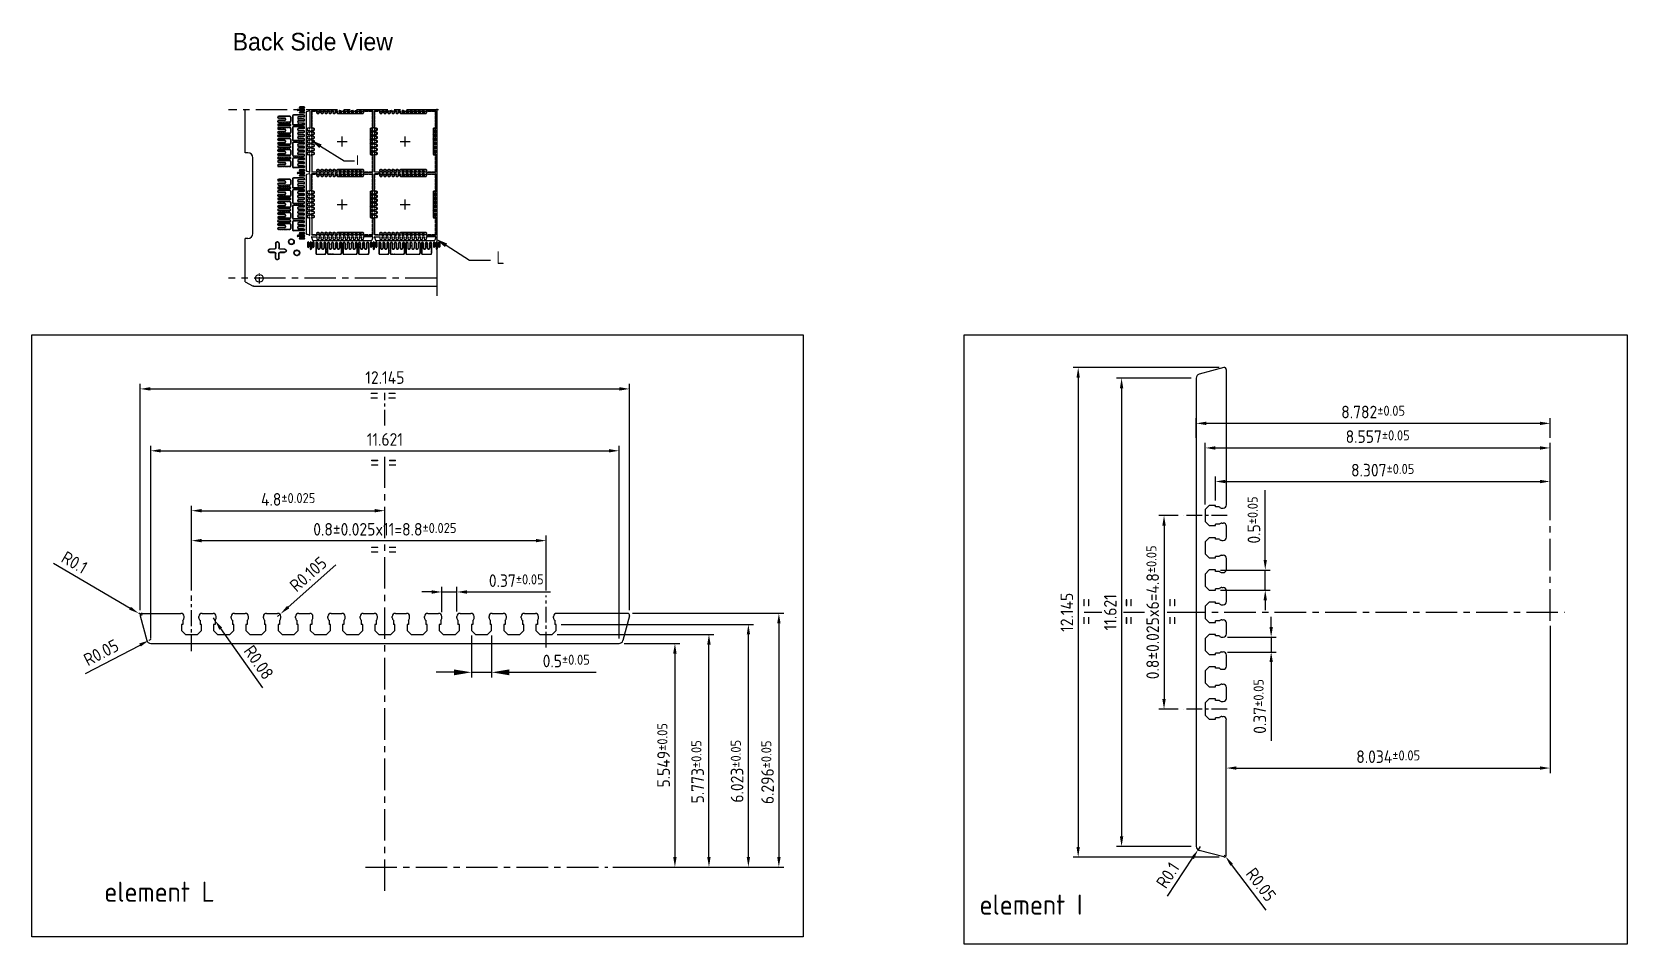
# Model space of a CAD drawing. Extents: x 1213 to 1529, y 605 to 786.
import ezdxf

# ---------------------------------------------------------------- set-up
doc = ezdxf.new("R2010")
doc.units = 0
for name, pattern in [('AM_ISO02W050', [7.5, 6, -1.5]), ('AXES', [2, 1.25, -0.25, 0.25, -0.25]), ('CONTINU', [0])]:
    doc.linetypes.add(name, pattern=pattern)
for name, color, linetype, lineweight in [('AXIS', 4, 'AXES', 25), ('DIMENSIONS', 3, 'Continuous', 25), ('NOTES', 6, 'CONTINU', 25)]:
    doc.layers.add(name, color=color, linetype=linetype, lineweight=lineweight)
for name, color, linetype in [('bottom etching', 64, 'Continuous'), ('bottom leadframe', 7, 'Continuous'), ('leadframe', 7, 'Continuous'), ('Outline', 6, 'AM_ISO02W050'), ('top leadframe', 5, 'Continuous')]:
    doc.layers.add(name, color=color, linetype=linetype)
doc.styles.get("Standard").update_dxf_attribs({"font": 'ISOCP.SHX', "bigfont": 'bigfont.shx'})
doc.dimstyles.new('ST standard', dxfattribs={"dimtxt": 2.5, "dimasz": 3.5, "dimexe": 1, "dimexo": 1, "dimgap": 1, "dimtad": 1, "dimdec": 3, "dimdsep": 46, "dimtxsty": 'STANDARD', "dimcen": 0, "dimclrd": 3, "dimclre": 3, "dimclrt": 1, "dimadec": 0, "dimazin": 2, "dimtol": 1, "dimtp": 0.1, "dimtm": 0.1, "dimtfac": 0.8, "dimtdec": 3, "dimtmove": 0, "dimatfit": 3, "dimfxl": 1, "dimtolj": 2, "dimlwd": -1, "dimlwe": -1, "dimarcsym": 1})
doc.dimstyles.new('ST standard$0', dxfattribs={"dimtxt": 2.5, "dimasz": 2, "dimexe": 1, "dimexo": 1, "dimgap": 1, "dimtad": 1, "dimdec": 3, "dimdsep": 46, "dimtxsty": 'STANDARD', "dimcen": 0, "dimclrd": 3, "dimclre": 3, "dimclrt": 1, "dimadec": 0, "dimazin": 2, "dimtol": 1, "dimtp": 0.1, "dimtm": 0.1, "dimtfac": 0.8, "dimtdec": 3, "dimtmove": 0, "dimatfit": 3, "dimfxl": 1, "dimtolj": 2, "dimlwd": -1, "dimlwe": -1, "dimarcsym": 1})
pattern_1 = [(45, (31.19803, -19.82155), (-0.0561266, 0.0561266), [])]
pattern_2 = [(0, (33.5826, -10.5325), (0, 6.985), [5.08, -1.905]), (90, (33.5826, -10.5325), (-6.985, 4e-16), [5.08, -1.905])]
pattern_3 = [(45, (33.58265, -10.53248), (-0.0561266, 0.0561266), [])]
pattern_4 = [(45, (33.58265, -10.53248), (-0.05837166, 0.05837166), [])]

msp = doc.modelspace()

# ---------------------------------------------------------------- texts
at = {"layer": 'DIMENSIONS', "color": 1, "ltscale": 50}
for s, height, p in [('I', 2, (1277.0728, 759.7343)), ('L', 2.5, (1304.9677, 740.1295)), ('element L', 4, (1227.1044, 613.5071)), ('element I', 4, (1400.8808, 610.9516))]:
    msp.add_text(s, height=height, dxfattribs=at).set_placement(p)
at = {"layer": 'DIMENSIONS', "ltscale": 50}
for p in [(1279.7891, 712.7866), (1279.8795, 699.4755), (1279.8795, 682.23)]:
    msp.add_text('= =', height=3, dxfattribs=at).set_placement(p)
for p in [(1423.2787, 668.4296), (1431.7086, 668.4296), (1440.3492, 668.4296)]:
    msp.add_text('= =', height=3, rotation=90, dxfattribs=at).set_placement(p)
at = {"layer": 'NOTES', "insert": (1252.6076, 785.9997), "char_height": 3.5, "attachment_point": 1}
msp.add_mtext_dynamic_manual_height_columns('{\\fPMingLiU|b0|i0|c0|p18;Back\\fPMingLiU|b0|i0|c136|p18; Side View}', width=44.962551, gutter_width=12.5, heights=[8.9169], dxfattribs=at)

# ---------------------------------------------------------------- blocks, each defined once
blk = doc.blocks.new('bottom external slot corner')
at = {"layer": 'bottom etching', "ltscale": 50}
h = blk.add_hatch(dxfattribs=at)
h.set_pattern_fill('ANSI31', color=256, scale=0.016)
h.paths.add_polyline_path([(0.35, 0.55, 0.414214), (0.55, 0.35), (1.46, 0.35, -1), (1.46, -0.35), (0.55, -0.35, 0.414214), (0.35, -0.55), (0.35, -1.46, -1), (-0.35, -1.46), (-0.35, -0.55, 0.414214), (-0.55, -0.35), (-1.46, -0.35, -1), (-1.46, 0.35), (-0.55, 0.35, 0.414214), (-0.35, 0.55), (-0.35, 1.46, -1), (0.35, 1.46)])
h.paths.add_polyline_path([(0.3, 1.46, 1), (-0.3, 1.46), (-0.3, 0.55, -0.414214), (-0.55, 0.3), (-1.46, 0.3, 1), (-1.46, -0.3), (-0.55, -0.3, -0.414214), (-0.3, -0.55), (-0.3, -1.46, 1), (0.3, -1.46), (0.3, -0.55, -0.414214), (0.55, -0.3), (1.46, -0.3, 1), (1.46, 0.3), (0.55, 0.3, -0.414214), (0.3, 0.55)], flags=16)
at = {"layer": 'bottom leadframe'}
for p, q in [((-1.46, 0.35), (-0.55, 0.35)), ((0.35, 1.46), (0.35, 0.55)), ((0.55, 0.35), (1.46, 0.35)), ((-0.55, -0.35), (-1.46, -0.35)), ((0.35, -1.46), (0.35, -0.55)), ((1.46, -0.35), (0.55, -0.35))]:
    blk.add_line(p, q, dxfattribs=at)
at = {"layer": 'bottom leadframe', "ltscale": 50}
for p, q in [((-0.35, 1.46), (-0.35, 0.55)), ((-0.35, -1.46), (-0.35, -0.55))]:
    blk.add_line(p, q, dxfattribs=at)
at = {"layer": 'bottom leadframe'}
for centre, radius, start, end in [((-1.46, 0), 0.35, 90, 270), ((-0.55, 0.55), 0.2, 270, 0), ((0, 1.46), 0.35, 0, 180), ((0.55, 0.55), 0.2, 180, 270), ((1.46, 0), 0.35, 270, 90), ((-0.55, -0.55), 0.2, 360, 90), ((0, -1.46), 0.35, 180, 0), ((0.55, -0.55), 0.2, 90, 180)]:
    blk.add_arc(centre, radius, start, end, dxfattribs=at)
at = {"layer": 'top leadframe', "ltscale": 50}
for p, q in [((-1.46, 0.3), (-0.55, 0.3)), ((0.55, 0.3), (1.46, 0.3))]:
    blk.add_line(p, q, dxfattribs=at)
at = {"layer": 'top leadframe'}
for p, q in [((-0.3, 1.46), (-0.3, 0.55)), ((0.3, 1.46), (0.3, 0.55)), ((-0.55, -0.3), (-1.46, -0.3)), ((-0.3, -1.46), (-0.3, -0.55)), ((0.3, -1.46), (0.3, -0.55)), ((1.46, -0.3), (0.55, -0.3))]:
    blk.add_line(p, q, dxfattribs=at)
for centre, radius, start, end in [((-1.46, 0), 0.3, 90, 270), ((-0.55, 0.55), 0.25, 270, 0), ((0, 1.46), 0.3, 0, 180), ((0.55, 0.55), 0.25, 180, 270), ((1.46, 0), 0.3, 270, 90), ((-0.55, -0.55), 0.25, 360, 90), ((0, -1.46), 0.3, 180, 0), ((0.55, -0.55), 0.25, 90, 180)]:
    blk.add_arc(centre, radius, start, end, dxfattribs=at)
blk = doc.blocks.new('12x12 outline')
at = {"layer": 'AXIS', "ltscale": 50}
for p, q in [((0, -1.05), (0, 0.95)), ((-1, -0.05), (1, -0.05))]:
    blk.add_line(p, q, dxfattribs=at)
at = {"layer": 'Outline', "ltscale": 0.1}
for p, q in [((-6, -6.05), (-6, 5.95)), ((-6, 5.95), (6, 5.95)), ((6, -6.05), (6, 5.95)), ((-6, -6.05), (6, -6.05))]:
    blk.add_line(p, q, dxfattribs=at)
at = {"layer": 'top leadframe', "ltscale": 50}
blk.add_line((0, -0.05), (0, -0.05), dxfattribs=at)
blk = doc.blocks.new('bottom fiducial')
at = {"layer": 'leadframe', "ltscale": 50}
for p, q in [((1.32, 0.12), (0.09, 0.12)), ((1.32, 0.62), (0.49, 0.62)), ((1.32, 0.38), (0.49, 0.38)), ((1.32, -0.12), (0.09, -0.12)), ((1.32, -0.38), (0.49, -0.38)), ((1.32, -0.62), (0.49, -0.62))]:
    blk.add_line(p, q, dxfattribs=at)
for centre, start, end in [((0.09, 0), 90, 270), ((0.49, 0.5), 90, 270), ((1.32, 0.5), 270, 90), ((1.32, 0), 270, 90), ((0.49, -0.5), 90, 270), ((1.32, -0.5), 270, 90)]:
    blk.add_arc(centre, 0.125, start, end, dxfattribs=at)
blk = doc.blocks.new('bottom vertical fiducial new')
at = {"layer": 'leadframe', "ltscale": 50}
blk.add_blockref('bottom fiducial', (-1160.57, -6.7), dxfattribs=at)
blk = doc.blocks.new('lead bottom vertical new A')
at = {"layer": 'bottom etching', "ltscale": 50}
h = blk.add_hatch(dxfattribs=at)
h.set_pattern_fill('ANSI31', color=256, scale=0.025)
h.set_pattern_definition([(45, (1193.233325, 13.21076), (-0.056126601, 0.056126601), [])])
h.paths.add_polyline_path([(0, -1.2, 0.4142136), (0.2, -1.4), (2.225, -1.4, 1), (2.225, -1), (1.2, -1, -0.4142136), (1.1, -0.9), (1.1, -0.7, -0.4142136), (1.2, -0.6), (2.225, -0.6, 1), (2.225, -0.2), (1.2, -0.2, -0.4142136), (1.1, -0.1), (1.1, 0.1, -0.4142136), (1.2, 0.2), (2.225, 0.2, 1), (2.225, 0.6), (1.2, 0.6, -0.4142136), (1.1, 0.7), (1.1, 0.9, -0.4142136), (1.2, 1), (2.225, 1, 1), (2.225, 1.4), (0.2, 1.4, 0.4142136), (0, 1.2)])
h.paths.add_polyline_path([(0.05, 1.2, -0.4142136), (0.2, 1.35), (2.225, 1.35, -1), (2.225, 1.05), (1.2, 1.05, 0.4142136), (1.05, 0.9), (1.05, 0.7, 0.4142136), (1.2, 0.55), (2.225, 0.55, -1), (2.225, 0.25), (1.2, 0.25, 0.4142136), (1.05, 0.1), (1.05, -0.1, 0.4142136), (1.2, -0.25), (2.225, -0.25, -1), (2.225, -0.55), (1.2, -0.55, 0.4142136), (1.05, -0.7), (1.05, -0.9, 0.4142136), (1.2, -1.05), (2.225, -1.05, -1), (2.225, -1.35), (0.2, -1.35, -0.4142136), (0.05, -1.2)], flags=16)
at = {"layer": 'bottom leadframe'}
for p, q in [((0, 1.2), (0, -1.2)), ((2.225, 1.4), (0.2, 1.4)), ((1.1, 0.9), (1.1, 0.7)), ((1.1, 0.1), (1.1, -0.1)), ((2.225, 1), (1.2, 1)), ((2.225, 0.6), (1.2, 0.6)), ((2.225, 0.2), (1.2, 0.2)), ((2.225, -1.4), (0.2, -1.4)), ((1.1, -0.7), (1.1, -0.9)), ((2.225, -0.2), (1.2, -0.2)), ((2.225, -0.6), (1.2, -0.6)), ((2.225, -1), (1.2, -1))]:
    blk.add_line(p, q, dxfattribs=at)
for centre, radius, start, end in [((0.2, 1.2), 0.2, 90, 180), ((1.2, 0.9), 0.1, 90, 180), ((1.2, 0.7), 0.1, 180, 270), ((1.2, 0.1), 0.1, 90, 180), ((2.225, 1.2), 0.2, 270, 90), ((2.225, 0.4), 0.2, 270, 90), ((0.2, -1.2), 0.2, 180, 270), ((1.2, -0.1), 0.1, 180, 270), ((1.2, -0.7), 0.1, 90, 180), ((1.2, -0.9), 0.1, 180, 270), ((2.225, -0.4), 0.2, 270, 90), ((2.225, -1.2), 0.2, 270, 90)]:
    blk.add_arc(centre, radius, start, end, dxfattribs=at)
at = {"layer": 'top leadframe'}
for p, q in [((0.05, 1.2), (0.05, -1.2)), ((2.225, 1.35), (0.2, 1.35)), ((1.05, 0.9), (1.05, 0.7)), ((1.05, 0.1), (1.05, -0.1)), ((2.225, 1.05), (1.2, 1.05)), ((2.225, 0.55), (1.2, 0.55)), ((2.225, 0.25), (1.2, 0.25)), ((2.225, -1.35), (0.2, -1.35)), ((1.05, -0.7), (1.05, -0.9)), ((2.225, -0.25), (1.2, -0.25)), ((2.225, -0.55), (1.2, -0.55)), ((2.225, -1.05), (1.2, -1.05))]:
    blk.add_line(p, q, dxfattribs=at)
for centre, start, end in [((0.2, 1.2), 90, 180), ((1.2, 0.9), 90, 180), ((1.2, 0.7), 180, 270), ((1.2, 0.1), 90, 180), ((2.225, 1.2), 270, 90), ((2.225, 0.4), 270, 90), ((0.2, -1.2), 180, 270), ((1.2, -0.1), 180, 270), ((1.2, -0.7), 90, 180), ((1.2, -0.9), 180, 270), ((2.225, -0.4), 270, 90), ((2.225, -1.2), 270, 90)]:
    blk.add_arc(centre, 0.15, start, end, dxfattribs=at)
blk = doc.blocks.new('external grip bottom')
at = {"layer": 'bottom etching', "ltscale": 50}
h = blk.add_hatch(dxfattribs=at)
h.set_pattern_fill('ANSI31', color=256, scale=0.025, angle=90)
h.set_pattern_definition([(135, (43.47016, -14.76776), (-0.0561266, -0.0561266), [])])
h.paths.add_polyline_path([(2.225, 1), (0.2, 1, 0.4142136), (0, 0.8), (0, -0.8, 0.4142136), (0.2, -1), (2.225, -1, 1), (2.225, -0.6), (1.2, -0.6, -0.4142136), (1.1, -0.5), (1.1, -0.3, -0.4142136), (1.2, -0.2), (2.225, -0.2, 1), (2.225, 0.2), (1.2, 0.2, -0.4142136), (1.1, 0.3), (1.1, 0.5, -0.4142136), (1.2, 0.6), (2.225, 0.6, 1)])
h.paths.add_polyline_path([(0.2, 0.95), (2.225, 0.95, -1), (2.225, 0.65), (1.2, 0.65, 0.4142136), (1.05, 0.5), (1.05, 0.3, 0.4142136), (1.2, 0.15), (2.225, 0.15, -1), (2.225, -0.15), (1.2, -0.15, 0.4142136), (1.05, -0.3), (1.05, -0.5, 0.4142136), (1.2, -0.65), (2.225, -0.65, -1), (2.225, -0.95), (0.2, -0.95, -0.4142136), (0.05, -0.8), (0.05, 0.8, -0.4142136)], flags=16)
at = {"layer": 'bottom leadframe'}
for p, q in [((0, 0.8), (0, -0.8)), ((2.225, 1), (0.2, 1)), ((1.1, 0.5), (1.1, 0.3)), ((2.225, 0.6), (1.2, 0.6)), ((2.225, 0.2), (1.2, 0.2)), ((2.225, -1), (0.2, -1)), ((1.1, -0.3), (1.1, -0.5)), ((2.225, -0.2), (1.2, -0.2)), ((2.225, -0.6), (1.2, -0.6))]:
    blk.add_line(p, q, dxfattribs=at)
for centre, radius, start, end in [((0.2, 0.8), 0.2, 90, 180), ((1.2, 0.5), 0.1, 90, 180), ((1.2, 0.3), 0.1, 180, 270), ((2.225, 0.8), 0.2, 270, 90), ((2.225, 0), 0.2, 270, 90), ((0.2, -0.8), 0.2, 180, 270), ((1.2, -0.3), 0.1, 90, 180), ((1.2, -0.5), 0.1, 180, 270), ((2.225, -0.8), 0.2, 270, 90)]:
    blk.add_arc(centre, radius, start, end, dxfattribs=at)
at = {"layer": 'top leadframe'}
for p, q in [((0.05, 0.8), (0.05, -0.8)), ((2.225, 0.95), (0.2, 0.95)), ((1.05, 0.5), (1.05, 0.3)), ((2.225, 0.65), (1.2, 0.65)), ((2.225, 0.15), (1.2, 0.15)), ((2.225, -0.95), (0.2, -0.95)), ((1.05, -0.3), (1.05, -0.5)), ((2.225, -0.15), (1.2, -0.15)), ((2.225, -0.65), (1.2, -0.65))]:
    blk.add_line(p, q, dxfattribs=at)
for centre, start, end in [((0.2, 0.8), 90, 180), ((1.2, 0.5), 90, 180), ((1.2, 0.3), 180, 270), ((2.225, 0.8), 270, 90), ((2.225, 0), 270, 90), ((0.2, -0.8), 180, 270), ((1.2, -0.3), 90, 180), ((1.2, -0.5), 180, 270), ((2.225, -0.8), 270, 90)]:
    blk.add_arc(centre, 0.15, start, end, dxfattribs=at)
blk = doc.blocks.new('external slots horizontal')
at = {"layer": 'bottom leadframe', "rotation": 90}
for p in [(-1.55, 0.3), (1.55, 0.3)]:
    blk.add_blockref('lead bottom vertical new A', p, dxfattribs=at)
at = {"layer": 'leadframe', "ltscale": 50, "rotation": 90}
for p in [(-4.25, 0.3), (4.25, 0.3)]:
    blk.add_blockref('external grip bottom', p, dxfattribs=at)
blk = doc.blocks.new('lead bottom vertical new B')
at = {"layer": 'bottom etching', "ltscale": 50}
h = blk.add_hatch(dxfattribs=at)
h.set_pattern_fill('ANSI31', color=256, scale=0.025)
h.set_pattern_definition([(45, (1196.40984, 12.275255), (-0.056126601, 0.056126601), [])])
h.paths.add_polyline_path([(0.45, -0.14, 1), (0.45, -0.54), (1.68, -0.54, -0.414214), (1.78, -0.64), (1.78, -0.84, -0.414214), (1.68, -0.94), (0.45, -0.94, 1), (0.45, -1.34), (2.68, -1.34, 0.414214), (2.88, -1.14), (2.88, -0.34, 0.414214), (2.68, -0.14)])
h.paths.add_polyline_path([(2.68, -0.19, -0.414214), (2.83, -0.34), (2.83, -1.14, -0.414214), (2.68, -1.29), (0.45, -1.29, -1), (0.45, -0.99), (1.68, -0.99, 0.414214), (1.83, -0.84), (1.83, -0.64, 0.414214), (1.68, -0.49), (0.45, -0.49, -1), (0.45, -0.19)], flags=16)
at = {"layer": 'bottom leadframe'}
for p, q in [((2.68, -0.14), (0.45, -0.14)), ((1.68, -0.54), (0.45, -0.54)), ((1.68, -0.94), (0.45, -0.94)), ((2.68, -1.34), (0.45, -1.34)), ((1.78, -0.64), (1.78, -0.84)), ((2.88, -0.34), (2.88, -1.14))]:
    blk.add_line(p, q, dxfattribs=at)
for centre, radius, start, end in [((0.45, -0.34), 0.2, 90, 270), ((0.45, -1.14), 0.2, 90, 270), ((1.68, -0.64), 0.1, 0, 90), ((1.68, -0.84), 0.1, 270, 0), ((2.68, -0.34), 0.2, 0, 90), ((2.68, -1.14), 0.2, 270, 0)]:
    blk.add_arc(centre, radius, start, end, dxfattribs=at)
at = {"layer": 'top leadframe'}
for p, q in [((2.68, -0.19), (0.45, -0.19)), ((1.68, -0.49), (0.45, -0.49)), ((1.68, -0.99), (0.45, -0.99)), ((2.68, -1.29), (0.45, -1.29)), ((2.68, -1.29), (0.45, -1.29)), ((1.83, -0.64), (1.83, -0.84)), ((2.83, -0.34), (2.83, -1.14))]:
    blk.add_line(p, q, dxfattribs=at)
for centre, start, end in [((0.45, -0.34), 90, 270), ((0.45, -1.14), 90, 270), ((1.68, -0.64), 0, 90), ((1.68, -0.84), 270, 0), ((2.68, -0.34), 0, 90), ((2.68, -1.14), 270, 0)]:
    blk.add_arc(centre, 0.15, start, end, dxfattribs=at)
blk = doc.blocks.new('lead bottom vertical new C')
at = {"layer": 'bottom etching', "ltscale": 50}
h = blk.add_hatch(dxfattribs=at)
h.set_pattern_fill('ANSI31', color=256, scale=0.025)
h.set_pattern_definition([(45, (1193.533325, 14.11076), (-0.056126601, 0.056126601), [])])
h.paths.add_polyline_path([(-2.43, -0.2), (-0.2, -0.2, 1), (-0.2, 0.2), (-2.43, 0.2, 1)])
h.paths.add_polyline_path([(-2.43, 0.15), (-0.2, 0.15, -1), (-0.2, -0.15), (-2.43, -0.15, -1)], flags=16)
at = {"layer": 'bottom leadframe'}
for p, q in [((-0.2, 0.2), (-2.43, 0.2)), ((-0.2, -0.2), (-2.43, -0.2))]:
    blk.add_line(p, q, dxfattribs=at)
for centre, start, end in [((-2.43, 0), 90, 270), ((-0.2, 0), 270, 90)]:
    blk.add_arc(centre, 0.2, start, end, dxfattribs=at)
at = {"layer": 'top leadframe'}
for p, q in [((-0.2, 0.15), (-2.43, 0.15)), ((-0.2, -0.15), (-2.43, -0.15))]:
    blk.add_line(p, q, dxfattribs=at)
for centre, start, end in [((-2.43, 0), 90, 270), ((-0.2, 0), 270, 90)]:
    blk.add_arc(centre, 0.15, start, end, dxfattribs=at)
blk = doc.blocks.new('lead bottom vertical new D')
at = {"layer": 'bottom leadframe'}
for name, p in [('lead bottom vertical new B', (-13.39, 5.12)), ('lead bottom vertical new C', (-10.51, 3.29)), ('lead bottom vertical new B', (-13.39, 2.92)), ('lead bottom vertical new C', (-10.51, 1.09)), ('lead bottom vertical new B', (-13.39, 0.72)), ('lead bottom vertical new A', (-10.21, 1.54)), ('lead bottom vertical new C', (-10.51, -1.11)), ('lead bottom vertical new B', (-13.39, -1.48)), ('lead bottom vertical new C', (-10.51, -3.31)), ('lead bottom vertical new A', (-10.21, -1.56)), ('lead bottom vertical new B', (-13.39, -3.68))]:
    blk.add_blockref(name, p, dxfattribs=at)
at = {"layer": 'leadframe'}
for p in [(-10.21, 4.24), (-10.21, -4.26)]:
    blk.add_blockref('external grip bottom', p, dxfattribs=at)
blk = doc.blocks.new('external Lead bottom')
at = {"layer": 'bottom leadframe', "ltscale": 50}
for p, q in [((-0.185, 0.412), (-0.185, 0.443)), ((0.185, 0.412), (0.185, 0.443)), ((-0.215, 0.25), (-0.25, 0.25)), ((-0.25, 0.25), (-0.25, 0.1)), ((-0.25, 0.1), (-0.15, 0)), ((-0.215, 0.35), (-0.215, 0.25)), ((-0.15, 0), (0.15, 0)), ((0.15, 0), (0.25, 0.1)), ((0.215, 0.35), (0.215, 0.25)), ((0.25, 0.25), (0.215, 0.25)), ((0.25, 0.1), (0.25, 0.25))]:
    blk.add_line(p, q, dxfattribs=at)
for centre, start, end in [((-0.265, 0.443), 0, 90), ((-0.265, 0.412), 308.6822, 0), ((0.265, 0.443), 90, 180), ((0.265, 0.412), 180, 231.3178)]:
    blk.add_arc(centre, 0.08, start, end, dxfattribs=at)
blk = doc.blocks.new('*U18')
at = {"layer": 'leadframe', "ltscale": 50, "rotation": 270}
blk.add_blockref('external Lead bottom', (-0.2615, 0), dxfattribs=at)
blk = doc.blocks.new('*U19')
at = {"layer": 'leadframe', "color": 0, "linetype": 'ByBlock', "lineweight": -2, "transparency": 16777216}
for p in [(0, 0), (0, -0.8), (0, -1.6), (0, -2.4), (0, -3.2), (0, -4), (0, -4.8)]:
    blk.add_blockref('*U18', p, dxfattribs=at)
blk = doc.blocks.new('leads external vertical bottom')
at = {"layer": 'bottom leadframe'}
for p, q in [((0.685, 6.071), (0.074, 5.907)), ((0.685, -6.071), (0.074, -5.907))]:
    blk.add_line(p, q, dxfattribs=at)
at = {"layer": 'bottom leadframe', "ltscale": 50}
for p, q in [((0.747, 6.023), (0.747, 2.665)), ((0, 5.811), (0, -5.811)), ((0.747, 2.135), (0.747, 1.865)), ((0.747, 1.335), (0.747, 1.065)), ((0.747, 0.535), (0.747, 0.265)), ((0.747, -0.265), (0.747, -0.535)), ((0.747, -1.065), (0.747, -1.335)), ((0.747, -1.865), (0.747, -2.135)), ((0.747, -6.023), (0.747, -2.665))]:
    blk.add_line(p, q, dxfattribs=at)
at = {"layer": 'bottom leadframe'}
for centre, radius, start, end in [((0.697, 6.023), 0.05, 0, 105), ((0.1, 5.811), 0.1, 105, 180), ((0.1, -5.811), 0.1, 180, 255), ((0.697, -6.023), 0.05, 255, 360)]:
    blk.add_arc(centre, radius, start, end, dxfattribs=at)
at = {"layer": 'leadframe'}
blk.add_blockref('*U19', (0.486, 2.4), dxfattribs=at)
blk = doc.blocks.new('*U15')
at = {"layer": 'leadframe'}
blk.add_blockref('external Lead bottom', (0, -0.2615), dxfattribs=at)
blk = doc.blocks.new('*U16')
at = {"layer": 'leadframe', "color": 0, "linetype": 'ByBlock', "lineweight": -2, "transparency": 16777216}
for p in [(0, 0), (0.8, 0), (1.6, 0), (2.4, 0), (3.2, 0), (4, 0), (4.8, 0), (5.6, 0), (6.4, 0), (7.2, 0), (8, 0), (8.8, 0)]:
    blk.add_blockref('*U15', p, dxfattribs=at)
blk = doc.blocks.new('external leads bottom')
at = {"layer": 'bottom leadframe'}
for p, q in [((-6.071, 0.685), (-5.907, 0.074)), ((6.071, 0.685), (5.907, 0.074))]:
    blk.add_line(p, q, dxfattribs=at)
at = {"layer": 'bottom leadframe', "ltscale": 50}
for p, q in [((-6.023, 0.747), (-5.065, 0.747)), ((-4.535, 0.747), (-4.265, 0.747)), ((-2.935, 0.747), (-2.665, 0.747)), ((-2.135, 0.747), (-1.865, 0.747)), ((-1.335, 0.747), (-1.065, 0.747)), ((-0.535, 0.747), (-0.265, 0.747)), ((0.265, 0.747), (0.535, 0.747)), ((1.065, 0.747), (1.335, 0.747)), ((1.865, 0.747), (2.135, 0.747)), ((2.665, 0.747), (2.935, 0.747)), ((3.465, 0.747), (3.735, 0.747)), ((6.023, 0.747), (4.265, 0.747)), ((-5.811, 0), (5.811, 0))]:
    blk.add_line(p, q, dxfattribs=at)
at = {"layer": 'bottom leadframe'}
for centre, radius, start, end in [((-6.023, 0.697), 0.05, 90, 195), ((6.023, 0.697), 0.05, 345, 90), ((-5.811, 0.1), 0.1, 195, 270), ((5.811, 0.1), 0.1, 270, 345)]:
    blk.add_arc(centre, radius, start, end, dxfattribs=at)
at = {"layer": 'leadframe', "ltscale": 50}
blk.add_line((-3.735, 0.747), (-3.465, 0.747), dxfattribs=at)
at = {"layer": 'leadframe'}
blk.add_blockref('*U16', (-4.8, 0.486), dxfattribs=at)
blk = doc.blocks.new('top external slot corner')
at = {"layer": 'top leadframe'}
for p, q in [((-0.55, -1.5125), (-1.4625, -1.5125)), ((-0.55, -2.1125), (-1.4625, -2.1125)), ((-0.3, -0.35), (-0.3, -1.2625)), ((-0.3, -3.275), (-0.3, -2.3625)), ((0.3, -0.35), (0.3, -1.2625)), ((0.3, -3.275), (0.3, -2.3625)), ((1.4625, -1.5125), (0.55, -1.5125)), ((1.4625, -2.1125), (0.55, -2.1125))]:
    blk.add_line(p, q, dxfattribs=at)
for centre, radius, start, end in [((-1.4625, -1.8125), 0.3, 90, 270), ((-0.55, -1.2625), 0.25, 270, 0), ((-0.55, -2.3625), 0.25, 360, 90), ((0, -0.35), 0.3, 0, 180), ((0.55, -1.2625), 0.25, 180, 270), ((0.55, -2.3625), 0.25, 90, 180), ((1.4625, -1.8125), 0.3, 270, 90), ((0, -3.275), 0.3, 180, 0)]:
    blk.add_arc(centre, radius, start, end, dxfattribs=at)
blk = doc.blocks.new('corner bottom')
at = {"layer": 'bottom etching'}
h = blk.add_hatch(dxfattribs=at)
h.set_pattern_fill('ANSI31', color=256, scale=0.025)
h.set_pattern_definition([(45, (-2.5925, 11.49553), (-0.0561266, 0.0561266), [])])
h.paths.add_polyline_path([(-4.8, -6.3375, 1), (-3.65, -6.3375, 1)])
h.paths.add_polyline_path([(-3.725, -6.3375, -1), (-4.725, -6.3375, -1)], flags=16)
at = {"layer": 'bottom leadframe'}
blk.add_circle((-4.225, -6.3375), 0.575, dxfattribs=at)
at = {"layer": 'top leadframe'}
blk.add_circle((-4.225, -6.3375), 0.5, dxfattribs=at)
blk = doc.blocks.new('lead bottom new left')
at = {"layer": 'bottom leadframe', "ltscale": 50}
for p, q in [((0, -0.11), (0, 0.11)), ((0.11, 0.22), (0.3, 0.22)), ((0.36, 0.19), (0.4, 0.19)), ((0.3, -0.21), (0.11, -0.21)), ((0.4, -0.18), (0.36, -0.18))]:
    blk.add_line(p, q, dxfattribs=at)
at = {"layer": 'bottom leadframe'}
for p, q in [((0.37, 0.19), (0.45, 0.19)), ((0.52, 0.26), (0.52, 0.28)), ((0.37, -0.18), (0.45, -0.18)), ((0.52, -0.25), (0.52, -0.28))]:
    blk.add_line(p, q, dxfattribs=at)
at = {"layer": 'bottom leadframe', "ltscale": 50}
for centre, radius, start, end in [((0.11, 0.11), 0.105, 90, 180), ((0.36, 0.27), 0.08, 218.6822, 270), ((0.4, 0.26), 0.07, 270, 0), ((0.54, 0.39), 0.07, 180, 229.9948), ((0.11, -0.11), 0.105, 180, 270), ((0.36, -0.26), 0.08, 90, 141.3178), ((0.4, -0.25), 0.07, 0, 90), ((0.54, -0.39), 0.07, 130.0052, 180)]:
    blk.add_arc(centre, radius, start, end, dxfattribs=at)
at = {"layer": 'bottom leadframe'}
for centre, start, end in [((0.45, 0.26), 270, 0), ((0.45, 0.28), 0, 49.9948), ((0.45, -0.25), 0, 90), ((0.45, -0.28), 310.0052, 0)]:
    blk.add_arc(centre, 0.07, start, end, dxfattribs=at)
blk = doc.blocks.new('Lead bottom leadframe')
at = {"layer": 'bottom etching', "ltscale": 50}
h = blk.add_hatch(dxfattribs=at)
h.set_pattern_fill('ANSI31', color=256, scale=0.025)
h.set_pattern_definition([(45, (1191.91155, 12.07104), (-0.056126601, 0.056126601), [])])
h.paths.add_polyline_path([(0, 0.15), (-0.1, 0.25), (-0.25, 0.25), (-0.25, 0.215), (-0.155, 0.215, -0.4142136), (-0.05, 0.11), (-0.05, -0.11, -0.4142136), (-0.155, -0.215), (-0.25, -0.215), (-0.25, -0.25), (-0.1, -0.25), (0, -0.15)])
at = {"layer": 'top leadframe', "ltscale": 50}
for p, q in [((-0.25, 0.215), (-0.25, 0.25)), ((-0.25, 0.25), (-0.1, 0.25)), ((-0.1, 0.25), (0, 0.15)), ((0, 0.15), (0, -0.15)), ((-0.25, -0.25), (-0.25, -0.215)), ((-0.1, -0.25), (-0.25, -0.25)), ((0, -0.15), (-0.1, -0.25))]:
    blk.add_line(p, q, dxfattribs=at)
at = {"layer": 'bottom etching', "ltscale": 50, "xscale": -1}
blk.add_blockref('lead bottom new left', (-0.05, 0), dxfattribs=at)
blk = doc.blocks.new('lead bottom new')
at = {"layer": 'bottom leadframe'}
for p, q in [((-0.52, 0.25), (-0.52, 0.28)), ((-0.37, 0.18), (-0.45, 0.18)), ((-0.52, -0.26), (-0.52, -0.28)), ((-0.37, -0.19), (-0.45, -0.19))]:
    blk.add_line(p, q, dxfattribs=at)
at = {"layer": 'bottom leadframe', "ltscale": 50}
for p, q in [((-0.36, 0.18), (-0.39, 0.18)), ((-0.3, 0.22), (-0.11, 0.22)), ((0, -0.11), (0, 0.11)), ((-0.4, -0.19), (-0.36, -0.19)), ((-0.36, -0.19), (-0.39, -0.19)), ((-0.3, -0.22), (-0.11, -0.22))]:
    blk.add_line(p, q, dxfattribs=at)
at = {"layer": 'bottom leadframe'}
for centre, start, end in [((-0.45, 0.28), 130.0052, 180), ((-0.45, 0.25), 180, 270), ((-0.45, -0.26), 90, 180), ((-0.45, -0.28), 180, 229.9948)]:
    blk.add_arc(centre, 0.07, start, end, dxfattribs=at)
at = {"layer": 'bottom leadframe', "ltscale": 50}
for centre, radius, start, end in [((-0.54, 0.39), 0.07, 310.0052, 0), ((-0.4, 0.25), 0.07, 180, 270), ((-0.36, 0.26), 0.08, 270, 321.3178), ((-0.11, 0.11), 0.105, 0, 90), ((-0.54, -0.39), 0.07, 0, 49.9948), ((-0.4, -0.26), 0.07, 90, 180), ((-0.36, -0.26), 0.08, 38.6822, 90), ((-0.11, -0.11), 0.105, 270, 0)]:
    blk.add_arc(centre, radius, start, end, dxfattribs=at)
blk = doc.blocks.new('power bar bottom leadframe')
at = {"layer": 'bottom etching', "ltscale": 50}
h = blk.add_hatch(dxfattribs=at)
h.set_pattern_fill('ANSI31', color=256, scale=0.025)
h.set_pattern_definition([(45, (31.98265, -4.98248), (-0.0561266, 0.0561266), [])])
h.paths.add_polyline_path([(-0.91, -0.05), (-0.69, -0.05, -0.414214), (-0.58, -0.16), (-0.58, -0.32, -0.414214), (-0.54, -0.28), (-0.26, -0.28, -0.414214), (-0.22, -0.32), (-0.22, -0.16, -0.414214), (-0.11, -0.05), (0.11, -0.05, -0.414214), (0.22, -0.16), (0.22, -0.32, -0.414214), (0.26, -0.28), (0.54, -0.28, -0.414214), (0.58, -0.32), (0.58, -0.16, -0.414214), (0.69, -0.05), (0.91, -0.05, -0.414214), (1.02, -0.16), (1.02, -0.32, -0.414214), (1.06, -0.28), (1.34, -0.28, -0.414214), (1.38, -0.32), (1.38, -0.16, -0.414214), (1.49, -0.05), (1.71, -0.05, -0.414214), (1.82, -0.16), (1.82, -0.32, -0.414214), (1.86, -0.28), (2.14, -0.28, -0.414214), (2.18, -0.32), (2.18, -0.16, -0.414214), (2.29, -0.05), (2.51, -0.05, -0.414214), (2.61, -0.16), (2.61, -0.25), (2.65, -0.25), (2.65, -0.1), (2.55, 0), (-2.55, 0), (-2.65, -0.1), (-2.65, -0.25), (-2.62, -0.25), (-2.62, -0.16, -0.414214), (-2.51, -0.05), (-2.29, -0.05, -0.414214), (-2.18, -0.16), (-2.18, -0.32, -0.414214), (-2.14, -0.28), (-1.86, -0.28, -0.414214), (-1.82, -0.32), (-1.82, -0.16, -0.414214), (-1.71, -0.05), (-1.49, -0.05, -0.414214), (-1.38, -0.16), (-1.38, -0.32, -0.414214), (-1.34, -0.28), (-1.06, -0.28, -0.414214), (-1.02, -0.32), (-1.02, -0.16, -0.414214)])
h = blk.add_hatch(dxfattribs=at)
h.set_pattern_fill('ANSI31', color=256, scale=0.025)
h.set_pattern_definition(pattern_1)
h.paths.add_polyline_path([(-2.01, -0.52), (-2.14, -0.52, -0.414214), (-2.21, -0.45), (-2.21, -0.5, 0.414214), (-2.14, -0.57), (-2.12, -0.57, 0.221671), (-2.07, -0.55, -0.221671)])
h = blk.add_hatch(dxfattribs=at)
h.set_pattern_fill('ANSI31', color=256, scale=0.025)
h.set_pattern_definition(pattern_1)
h.paths.add_polyline_path([(-1.78, -0.5), (-1.78, -0.45, -0.414214), (-1.86, -0.52), (-1.99, -0.52, -0.221671), (-1.93, -0.55, 0.221671), (-1.88, -0.57), (-1.86, -0.57, 0.414214)])
h = blk.add_hatch(dxfattribs=at)
h.set_pattern_fill('ANSI31', color=256, scale=0.025)
h.set_pattern_definition(pattern_1)
h.paths.add_polyline_path([(-1.27, -0.55, -0.221671), (-1.21, -0.52), (-1.34, -0.52, -0.414214), (-1.41, -0.45), (-1.41, -0.5, 0.414214), (-1.34, -0.57), (-1.32, -0.57, 0.221671)])
h = blk.add_hatch(dxfattribs=at)
h.set_pattern_fill('ANSI31', color=256, scale=0.025)
h.set_pattern_definition(pattern_1)
h.paths.add_polyline_path([(-0.98, -0.5), (-0.98, -0.45, -0.414214), (-1.06, -0.52), (-1.19, -0.52, -0.221671), (-1.13, -0.55, 0.221671), (-1.08, -0.57), (-1.06, -0.57, 0.414214)])
h = blk.add_hatch(dxfattribs=at)
h.set_pattern_fill('ANSI31', color=256, scale=0.025)
h.set_pattern_definition(pattern_1)
h.paths.add_polyline_path([(-0.47, -0.55, -0.221671), (-0.41, -0.52), (-0.54, -0.52, -0.414214), (-0.61, -0.45), (-0.61, -0.5, 0.414214), (-0.54, -0.57), (-0.52, -0.57, 0.221671)])
h = blk.add_hatch(dxfattribs=at)
h.set_pattern_fill('ANSI31', color=256, scale=0.025)
h.set_pattern_definition(pattern_1)
h.paths.add_polyline_path([(-0.18, -0.5), (-0.18, -0.45, -0.414214), (-0.26, -0.52), (-0.39, -0.52, -0.221671), (-0.33, -0.55, 0.221671), (-0.28, -0.57), (-0.26, -0.57, 0.414214)])
h = blk.add_hatch(dxfattribs=at)
h.set_pattern_fill('ANSI31', color=256, scale=0.025)
h.set_pattern_definition(pattern_1)
h.paths.add_polyline_path([(0.33, -0.55, -0.221671), (0.39, -0.52), (0.26, -0.52, -0.414214), (0.19, -0.45), (0.19, -0.5, 0.414214), (0.26, -0.57), (0.28, -0.57, 0.221671)])
h = blk.add_hatch(dxfattribs=at)
h.set_pattern_fill('ANSI31', color=256, scale=0.025)
h.set_pattern_definition(pattern_1)
h.paths.add_polyline_path([(0.62, -0.5), (0.62, -0.45, -0.414214), (0.54, -0.52), (0.41, -0.52, -0.221671), (0.47, -0.55, 0.221671), (0.52, -0.57), (0.54, -0.57, 0.414214)])
h = blk.add_hatch(dxfattribs=at)
h.set_pattern_fill('ANSI31', color=256, scale=0.025)
h.set_pattern_definition(pattern_1)
h.paths.add_polyline_path([(1.13, -0.55, -0.221671), (1.19, -0.52), (1.06, -0.52, -0.414214), (0.99, -0.45), (0.99, -0.5, 0.414214), (1.06, -0.57), (1.08, -0.57, 0.221671)])
h = blk.add_hatch(dxfattribs=at)
h.set_pattern_fill('ANSI31', color=256, scale=0.025)
h.set_pattern_definition(pattern_1)
h.paths.add_polyline_path([(1.42, -0.5), (1.42, -0.45, -0.414214), (1.34, -0.52), (1.21, -0.52, -0.221671), (1.27, -0.55, 0.221671), (1.32, -0.57), (1.34, -0.57, 0.414214)])
h = blk.add_hatch(dxfattribs=at)
h.set_pattern_fill('ANSI31', color=256, scale=0.025)
h.set_pattern_definition(pattern_1)
h.paths.add_polyline_path([(1.93, -0.55, -0.221671), (1.99, -0.52), (1.86, -0.52, -0.414214), (1.79, -0.45), (1.79, -0.5, 0.414214), (1.86, -0.57), (1.88, -0.57, 0.221671)])
h = blk.add_hatch(dxfattribs=at)
h.set_pattern_fill('ANSI31', color=256, scale=0.025)
h.set_pattern_definition(pattern_1)
h.paths.add_polyline_path([(2.22, -0.5), (2.22, -0.45, -0.414214), (2.14, -0.52), (2.01, -0.52, -0.221671), (2.07, -0.55, 0.221671), (2.12, -0.57), (2.14, -0.57, 0.414214)])
at = {"layer": 'bottom leadframe', "ltscale": 50}
for p, q in [((-2.65, -0.25), (-2.62, -0.25)), ((-2.65, -0.25), (-2.62, -0.25)), ((-2.59, -0.41, 0), (-2.59, -0.44, 0)), ((-1.38, -0.32), (-1.38, -0.35)), ((2.65, -0.25), (2.61, -0.25))]:
    blk.add_line(p, q, dxfattribs=at)
at = {"layer": 'leadframe', "ltscale": 50}
for p, q in [((-2.14, -0.52), (-1.86, -0.52)), ((-1.34, -0.52), (-1.06, -0.52)), ((-0.54, -0.52), (-0.26, -0.52)), ((0.26, -0.52), (0.54, -0.52)), ((1.06, -0.52), (1.34, -0.52)), ((1.86, -0.52), (2.14, -0.52))]:
    blk.add_line(p, q, dxfattribs=at)
at = {"layer": 'top leadframe', "ltscale": 50}
for p, q in [((-2.55, 0), (-2.65, -0.1)), ((2.55, 0), (-2.55, 0)), ((2.55, 0), (2.65, -0.1)), ((-2.65, -0.1), (-2.65, -0.25)), ((-2.65, -0.25), (-2.62, -0.25)), ((-2.14, -0.28), (-1.86, -0.28)), ((-1.34, -0.28), (-1.06, -0.28)), ((-0.54, -0.28), (-0.26, -0.28)), ((0.26, -0.28), (0.54, -0.28)), ((1.06, -0.28), (1.34, -0.28)), ((1.86, -0.28), (2.14, -0.28)), ((2.65, -0.25), (2.61, -0.25)), ((2.65, -0.1), (2.65, -0.25))]:
    blk.add_line(p, q, dxfattribs=at)
for centre, start, end in [((-2.14, -0.32), 90, 180), ((-1.86, -0.32), 0, 90), ((-1.34, -0.32), 90, 180), ((-1.06, -0.32), 0, 90), ((-0.54, -0.32), 90, 180), ((-0.26, -0.32), 0, 90), ((0.26, -0.32), 90, 180), ((0.54, -0.32), 0, 90), ((1.06, -0.32), 90, 180), ((1.34, -0.32), 0, 90), ((1.86, -0.32), 90, 180), ((2.14, -0.32), 0, 90)]:
    blk.add_arc(centre, 0.04, start, end, dxfattribs=at)
at = {"layer": 'leadframe', "ltscale": 50, "rotation": 90}
for p in [(-2.4, -0.05), (-1.6, -0.05), (-0.8, -0.05), (0, -0.05), (0.8, -0.05), (1.6, -0.05), (2.4, -0.05)]:
    blk.add_blockref('lead bottom new', p, dxfattribs=at)
blk = doc.blocks.new('bottom leadframe')
at = {"layer": 'bottom etching', "ltscale": 50}
h = blk.add_hatch(dxfattribs=at)
h.set_pattern_fill('ANSI31', color=256, scale=0.025)
h.set_pattern_definition(pattern_3)
h.paths.add_polyline_path([(-5.05, 6.12), (-5.08, 6.12, 0.221671), (-5.13, 6.1, -0.221671), (-5.19, 6.07), (-5.05, 6.07, -0.414214), (-4.98, 6), (-4.98, 6.05, 0.414214)])
h = blk.add_hatch(dxfattribs=at)
h.set_pattern_fill('ANSI31', color=256, scale=0.025)
h.set_pattern_definition(pattern_3)
h.paths.add_polyline_path([(-4.25, 6.12), (-4.28, 6.12, 0.221671), (-4.33, 6.1, -0.221671), (-4.39, 6.07), (-4.25, 6.07, -0.414214), (-4.18, 6), (-4.18, 6.05, 0.414214)])
h = blk.add_hatch(dxfattribs=at)
h.set_pattern_fill('ANSI31', color=256, scale=0.025)
h.set_pattern_definition(pattern_3)
h.paths.add_polyline_path([(-3.67, 6.1, 0.221671), (-3.72, 6.12), (-3.74, 6.12, 0.414214), (-3.81, 6.05), (-3.81, 6, -0.414214), (-3.74, 6.07), (-3.61, 6.07, -0.221671)])
h = blk.add_hatch(dxfattribs=at)
h.set_pattern_fill('ANSI31', color=256, scale=0.025)
h.set_pattern_definition(pattern_3)
h.paths.add_polyline_path([(-3.45, 6.12), (-3.48, 6.12, 0.221671), (-3.53, 6.1, -0.221671), (-3.59, 6.07), (-3.45, 6.07, -0.414214), (-3.38, 6), (-3.38, 6.05, 0.414214)])
h = blk.add_hatch(dxfattribs=at)
h.set_pattern_fill('ANSI31', color=256, scale=0.025)
h.set_pattern_definition(pattern_3)
h.paths.add_polyline_path([(-2.87, 6.1, 0.221671), (-2.92, 6.12), (-2.94, 6.12, 0.414214), (-3.01, 6.05), (-3.01, 6, -0.414214), (-2.94, 6.07), (-2.81, 6.07, -0.221671)])
h = blk.add_hatch(dxfattribs=at)
h.set_pattern_fill('ANSI31', color=256, scale=0.025)
h.set_pattern_definition(pattern_3)
h.paths.add_polyline_path([(-2.66, 6.12), (-2.68, 6.12, 0.221671), (-2.73, 6.1, -0.221671), (-2.79, 6.07), (-2.66, 6.07, -0.414214), (-2.59, 6), (-2.59, 6.05, 0.414214)])
h = blk.add_hatch(dxfattribs=at)
h.set_pattern_fill('ANSI31', color=256, scale=0.025)
h.set_pattern_definition(pattern_3)
h.paths.add_polyline_path([(-2.12, 6.12), (-2.15, 6.12, 0.414214), (-2.22, 6.05), (-2.22, 6, -0.414214), (-2.15, 6.07), (-2.01, 6.07, -0.221671), (-2.07, 6.1, 0.221671)])
h = blk.add_hatch(dxfattribs=at)
h.set_pattern_fill('ANSI31', color=256, scale=0.025)
h.set_pattern_definition(pattern_3)
h.paths.add_polyline_path([(-1.86, 6.12), (-1.88, 6.12, 0.221671), (-1.93, 6.1, -0.221671), (-1.99, 6.07), (-1.86, 6.07, -0.414214), (-1.79, 6), (-1.79, 6.05, 0.414214)])
h = blk.add_hatch(dxfattribs=at)
h.set_pattern_fill('ANSI31', color=256, scale=0.025)
h.set_pattern_definition(pattern_3)
h.paths.add_polyline_path([(-1.27, 6.1, 0.221671), (-1.32, 6.12), (-1.35, 6.12, 0.414214), (-1.42, 6.05), (-1.42, 6, -0.414214), (-1.35, 6.07), (-1.21, 6.07, -0.221671)])
h = blk.add_hatch(dxfattribs=at)
h.set_pattern_fill('ANSI31', color=256, scale=0.025)
h.set_pattern_definition(pattern_3)
h.paths.add_polyline_path([(-1.06, 6.12), (-1.08, 6.12, 0.221671), (-1.13, 6.1, -0.221671), (-1.19, 6.07), (-1.06, 6.07, -0.414214), (-0.99, 6), (-0.99, 6.05, 0.414214)])
h = blk.add_hatch(dxfattribs=at)
h.set_pattern_fill('ANSI31', color=256, scale=0.025)
h.set_pattern_definition(pattern_3)
h.paths.add_polyline_path([(4.28, 6.12), (4.26, 6.12, 0.414214), (4.19, 6.05), (4.19, 6, -0.414214), (4.26, 6.07), (4.39, 6.07, -0.221671), (4.33, 6.1, 0.221671)])
h = blk.add_hatch(dxfattribs=at)
h.set_pattern_fill('ANSI31', color=256, scale=0.025)
h.set_pattern_definition(pattern_3)
h.paths.add_polyline_path([(-6.07, 2.79, -0.221671), (-6.1, 2.73, 0.221671), (-6.12, 2.68), (-6.12, 2.65, 0.414214), (-6.05, 2.58), (-6, 2.58, -0.414214), (-6.07, 2.65)])
h = blk.add_hatch(dxfattribs=at)
h.set_pattern_fill('ANSI31', color=256, scale=0.025)
h.set_pattern_definition(pattern_3)
h.paths.add_polyline_path([(-6, 2.21), (-6.05, 2.21, 0.414214), (-6.12, 2.14), (-6.12, 2.12, 0.221671), (-6.1, 2.07, -0.221671), (-6.07, 2.01), (-6.07, 2.14, -0.414214)])
h = blk.add_hatch(dxfattribs=at)
h.set_pattern_fill('ANSI31', color=256, scale=0.025)
h.set_pattern_definition(pattern_3)
h.paths.add_polyline_path([(-6.07, 1.99, -0.221671), (-6.1, 1.93, 0.221671), (-6.12, 1.88), (-6.12, 1.85, 0.414214), (-6.05, 1.78), (-6, 1.78, -0.414214), (-6.07, 1.85)])
h = blk.add_hatch(dxfattribs=at)
h.set_pattern_fill('ANSI31', color=256, scale=0.025)
h.set_pattern_definition(pattern_3)
h.paths.add_polyline_path([(-6.07, 1.34, -0.414214), (-6, 1.41), (-6.05, 1.41, 0.414214), (-6.12, 1.34), (-6.12, 1.32, 0.221671), (-6.1, 1.27, -0.221671), (-6.07, 1.21)])
h = blk.add_hatch(dxfattribs=at)
h.set_pattern_fill('ANSI31', color=256, scale=0.025)
h.set_pattern_definition(pattern_3)
h.paths.add_polyline_path([(-6.07, 1.19, -0.221671), (-6.1, 1.13, 0.221671), (-6.12, 1.08), (-6.12, 1.05, 0.414214), (-6.05, 0.98), (-6, 0.98, -0.414214), (-6.07, 1.05)])
h = blk.add_hatch(dxfattribs=at)
h.set_pattern_fill('ANSI31', color=256, scale=0.025)
h.set_pattern_definition(pattern_3)
h.paths.add_polyline_path([(-6.07, 0.54, -0.414214), (-6, 0.61), (-6.05, 0.61, 0.414214), (-6.12, 0.54), (-6.12, 0.52, 0.221671), (-6.1, 0.47, -0.221671), (-6.07, 0.41)])
h = blk.add_hatch(dxfattribs=at)
h.set_pattern_fill('ANSI31', color=256, scale=0.025)
h.set_pattern_definition(pattern_3)
h.paths.add_polyline_path([(-6.07, 0.39, -0.221671), (-6.1, 0.33, 0.221671), (-6.12, 0.28), (-6.12, 0.25, 0.414214), (-6.05, 0.18), (-6, 0.18, -0.414214), (-6.07, 0.25)])
h = blk.add_hatch(dxfattribs=at)
h.set_pattern_fill('ANSI31', color=256, scale=0.025)
h.set_pattern_definition(pattern_3)
h.paths.add_polyline_path([(6.12, 2.68, 0.221671), (6.1, 2.73, -0.221671), (6.07, 2.79), (6.07, 2.65, -0.414214), (6, 2.58), (6.05, 2.58, 0.414214), (6.12, 2.65)])
h = blk.add_hatch(dxfattribs=at)
h.set_pattern_fill('ANSI31', color=256, scale=0.025)
h.set_pattern_definition(pattern_3)
h.paths.add_polyline_path([(-6.07, -0.26, -0.414214), (-6, -0.19), (-6.05, -0.19, 0.414214), (-6.12, -0.26), (-6.12, -0.28, 0.221671), (-6.1, -0.33, -0.221671), (-6.07, -0.39)])
h = blk.add_hatch(dxfattribs=at)
h.set_pattern_fill('ANSI31', color=256, scale=0.025)
h.set_pattern_definition(pattern_3)
h.paths.add_polyline_path([(-6.07, -0.55), (-6.07, -0.41, -0.221671), (-6.1, -0.47, 0.221671), (-6.12, -0.52), (-6.12, -0.55, 0.414214), (-6.05, -0.62), (-6, -0.62, -0.414214)])
h = blk.add_hatch(dxfattribs=at)
h.set_pattern_fill('ANSI31', color=256, scale=0.025)
h.set_pattern_definition(pattern_3)
h.paths.add_polyline_path([(-6, -0.99), (-6.05, -0.99, 0.414214), (-6.12, -1.06), (-6.12, -1.08, 0.221671), (-6.1, -1.13, -0.221671), (-6.07, -1.19), (-6.07, -1.06, -0.414214)])
h = blk.add_hatch(dxfattribs=at)
h.set_pattern_fill('ANSI31', color=256, scale=0.025)
h.set_pattern_definition(pattern_3)
h.paths.add_polyline_path([(-6.07, -1.35), (-6.07, -1.21, -0.221671), (-6.1, -1.27, 0.221671), (-6.12, -1.32), (-6.12, -1.35, 0.414214), (-6.05, -1.42), (-6, -1.42, -0.414214)])
h = blk.add_hatch(dxfattribs=at)
h.set_pattern_fill('ANSI31', color=256, scale=0.025)
h.set_pattern_definition(pattern_3)
h.paths.add_polyline_path([(-6, -1.79), (-6.05, -1.79, 0.414214), (-6.12, -1.86), (-6.12, -1.88, 0.221671), (-6.1, -1.93, -0.221671), (-6.07, -1.99), (-6.07, -1.86, -0.414214)])
h = blk.add_hatch(dxfattribs=at)
h.set_pattern_fill('ANSI31', color=256, scale=0.025)
h.set_pattern_definition(pattern_3)
h.paths.add_polyline_path([(-6.07, -2.15), (-6.07, -2.01, -0.221671), (-6.1, -2.07, 0.221671), (-6.12, -2.12), (-6.12, -2.15, 0.414214), (-6.05, -2.22), (-6, -2.22, -0.414214)])
h = blk.add_hatch(dxfattribs=at)
h.set_pattern_fill('ANSI31', color=256, scale=0.025)
h.set_pattern_definition(pattern_3)
h.paths.add_polyline_path([(-6, -2.59), (-6.05, -2.59, 0.414214), (-6.12, -2.66), (-6.12, -2.68, 0.221671), (-6.1, -2.73, -0.221671), (-6.07, -2.79), (-6.07, -2.66, -0.414214)])
h = blk.add_hatch(dxfattribs=at)
h.set_pattern_fill('ANSI31', color=256, scale=0.025)
h.set_pattern_definition(pattern_3)
h.paths.add_polyline_path([(6.12, -2.66, 0.414214), (6.05, -2.59), (6, -2.59, -0.414214), (6.07, -2.66), (6.07, -2.79, -0.221671), (6.1, -2.73, 0.221671), (6.12, -2.68)])
h = blk.add_hatch(dxfattribs=at)
h.set_pattern_fill('ANSI31', color=256, scale=0.025)
h.set_pattern_definition(pattern_3)
h.paths.add_polyline_path([(-4.98, -6.05), (-4.98, -6, -0.414214), (-5.05, -6.07), (-5.19, -6.07, -0.221671), (-5.13, -6.1, 0.221671), (-5.08, -6.12), (-5.05, -6.12, 0.414214)])
h = blk.add_hatch(dxfattribs=at)
h.set_pattern_fill('ANSI31', color=256, scale=0.025)
h.set_pattern_definition(pattern_3)
h.paths.add_polyline_path([(-4.41, -6.07), (-4.54, -6.07, -0.414214), (-4.61, -6), (-4.61, -6.05, 0.414214), (-4.54, -6.12), (-4.52, -6.12, 0.221671), (-4.47, -6.1, -0.221671)])
h = blk.add_hatch(dxfattribs=at)
h.set_pattern_fill('ANSI31', color=256, scale=0.025)
h.set_pattern_definition(pattern_3)
h.paths.add_polyline_path([(-4.18, -6.05), (-4.18, -6, -0.414214), (-4.25, -6.07), (-4.39, -6.07, -0.221671), (-4.33, -6.1, 0.221671), (-4.28, -6.12), (-4.25, -6.12, 0.414214)])
h = blk.add_hatch(dxfattribs=at)
h.set_pattern_fill('ANSI31', color=256, scale=0.025)
h.set_pattern_definition(pattern_3)
h.paths.add_polyline_path([(-3.67, -6.1, -0.221671), (-3.61, -6.07), (-3.74, -6.07, -0.414214), (-3.81, -6), (-3.81, -6.05, 0.414214), (-3.74, -6.12), (-3.72, -6.12, 0.221671)])
h = blk.add_hatch(dxfattribs=at)
h.set_pattern_fill('ANSI31', color=256, scale=0.025)
h.set_pattern_definition(pattern_3)
h.paths.add_polyline_path([(-3.38, -6.05), (-3.38, -6, -0.414214), (-3.45, -6.07), (-3.59, -6.07, -0.221671), (-3.53, -6.1, 0.221671), (-3.48, -6.12), (-3.45, -6.12, 0.414214)])
h = blk.add_hatch(dxfattribs=at)
h.set_pattern_fill('ANSI31', color=256, scale=0.025)
h.set_pattern_definition(pattern_3)
h.paths.add_polyline_path([(-2.01, -6.07), (-2.15, -6.07, -0.414214), (-2.22, -6), (-2.22, -6.05, 0.414214), (-2.15, -6.12), (-2.12, -6.12, 0.221671), (-2.07, -6.1, -0.221671)])
h = blk.add_hatch(dxfattribs=at)
h.set_pattern_fill('ANSI31', color=256, scale=0.025)
h.set_pattern_definition(pattern_3)
h.paths.add_polyline_path([(-1.79, -6.05), (-1.79, -6, -0.414214), (-1.86, -6.07), (-1.99, -6.07, -0.221671), (-1.93, -6.1, 0.221671), (-1.88, -6.12), (-1.86, -6.12, 0.414214)])
h = blk.add_hatch(dxfattribs=at)
h.set_pattern_fill('ANSI31', color=256, scale=0.025)
h.set_pattern_definition(pattern_3)
h.paths.add_polyline_path([(-1.21, -6.07), (-1.35, -6.07, -0.414214), (-1.42, -6), (-1.42, -6.05, 0.414214), (-1.35, -6.12), (-1.32, -6.12, 0.221671), (-1.27, -6.1, -0.221671)])
h = blk.add_hatch(dxfattribs=at)
h.set_pattern_fill('ANSI31', color=256, scale=0.025)
h.set_pattern_definition(pattern_3)
h.paths.add_polyline_path([(-0.99, -6.05), (-0.99, -6, -0.414214), (-1.06, -6.07), (-1.19, -6.07, -0.221671), (-1.13, -6.1, 0.221671), (-1.08, -6.12), (-1.06, -6.12, 0.414214)])
h = blk.add_hatch(dxfattribs=at)
h.set_pattern_fill('ANSI31', color=256, scale=0.025)
h.set_pattern_definition(pattern_3)
h.paths.add_polyline_path([(4.39, -6.07), (4.26, -6.07, -0.414214), (4.19, -6), (4.19, -6.05, 0.414214), (4.26, -6.12), (4.28, -6.12, 0.221671), (4.33, -6.1, -0.221671)])
at = {"layer": 'leadframe', "ltscale": 50, "true_color": 0x727430}
h = blk.add_hatch(dxfattribs=at)
h.set_pattern_fill('ANGLE', color=67)
h.set_pattern_definition(pattern_2)
h.paths.add_polyline_path([(-5.05, 6.12), (-5.08, 6.12, 0.221671), (-5.13, 6.1, -0.221671), (-5.19, 6.07), (-5.05, 6.07, -0.414214), (-4.98, 6), (-4.98, 6.05, 0.414214)])
h = blk.add_hatch(dxfattribs=at)
h.set_pattern_fill('ANGLE', color=67)
h.set_pattern_definition(pattern_2)
h.paths.add_polyline_path([(-4.52, 6.12), (-4.54, 6.12, 0.414214), (-4.61, 6.05), (-4.61, 6, -0.414214), (-4.54, 6.07), (-4.41, 6.07, -0.221671), (-4.47, 6.1, 0.221671)])
h = blk.add_hatch(dxfattribs=at)
h.set_pattern_fill('ANSI31', color=67, scale=0.026)
h.set_pattern_definition(pattern_4)
h.paths.add_polyline_path([(-4.47, 6.1, 0.221671), (-4.52, 6.12), (-4.54, 6.12, 0.414214), (-4.61, 6.05), (-4.61, 6, -0.414214), (-4.54, 6.07), (-4.41, 6.07, -0.221671)])
h = blk.add_hatch(dxfattribs=at)
h.set_pattern_fill('ANGLE', color=67)
h.set_pattern_definition(pattern_2)
h.paths.add_polyline_path([(-4.25, 6.12), (-4.28, 6.12, 0.221671), (-4.33, 6.1, -0.221671), (-4.39, 6.07), (-4.25, 6.07, -0.414214), (-4.18, 6), (-4.18, 6.05, 0.414214)])
h = blk.add_hatch(dxfattribs=at)
h.set_pattern_fill('ANGLE', color=67)
h.set_pattern_definition(pattern_2)
h.paths.add_polyline_path([(-3.72, 6.12), (-3.74, 6.12, 0.414214), (-3.81, 6.05), (-3.81, 6, -0.414214), (-3.74, 6.07), (-3.61, 6.07, -0.221671), (-3.67, 6.1, 0.221671)])
h = blk.add_hatch(dxfattribs=at)
h.set_pattern_fill('ANGLE', color=67)
h.set_pattern_definition(pattern_2)
h.paths.add_polyline_path([(-3.45, 6.12), (-3.48, 6.12, 0.221671), (-3.53, 6.1, -0.221671), (-3.59, 6.07), (-3.45, 6.07, -0.414214), (-3.38, 6), (-3.38, 6.05, 0.414214)])
h = blk.add_hatch(dxfattribs=at)
h.set_pattern_fill('ANGLE', color=67)
h.set_pattern_definition(pattern_2)
h.paths.add_polyline_path([(-2.92, 6.12), (-2.94, 6.12, 0.414214), (-3.01, 6.05), (-3.01, 6, -0.414214), (-2.94, 6.07), (-2.81, 6.07, -0.221671), (-2.87, 6.1, 0.221671)])
h = blk.add_hatch(dxfattribs=at)
h.set_pattern_fill('ANGLE', color=67)
h.set_pattern_definition(pattern_2)
h.paths.add_polyline_path([(-2.66, 6.12), (-2.68, 6.12, 0.221671), (-2.73, 6.1, -0.221671), (-2.79, 6.07), (-2.66, 6.07, -0.414214), (-2.59, 6), (-2.59, 6.05, 0.414214)])
h = blk.add_hatch(dxfattribs=at)
h.set_pattern_fill('ANGLE', color=67)
h.set_pattern_definition(pattern_2)
h.paths.add_polyline_path([(-2.07, 6.1, 0.221671), (-2.12, 6.12), (-2.15, 6.12, 0.414214), (-2.22, 6.05), (-2.22, 6, -0.414214), (-2.15, 6.07), (-2.01, 6.07, -0.221671)])
h = blk.add_hatch(dxfattribs=at)
h.set_pattern_fill('ANGLE', color=67)
h.set_pattern_definition(pattern_2)
h.paths.add_polyline_path([(-1.86, 6.12), (-1.88, 6.12, 0.221671), (-1.93, 6.1, -0.221671), (-1.99, 6.07), (-1.86, 6.07, -0.414214), (-1.79, 6), (-1.79, 6.05, 0.414214)])
h = blk.add_hatch(dxfattribs=at)
h.set_pattern_fill('ANGLE', color=67)
h.set_pattern_definition(pattern_2)
h.paths.add_polyline_path([(-1.06, 6.12), (-1.08, 6.12, 0.221671), (-1.13, 6.1, -0.221671), (-1.19, 6.07), (-1.06, 6.07, -0.414214), (-0.99, 6), (-0.99, 6.05, 0.414214)])
h = blk.add_hatch(dxfattribs=at)
h.set_pattern_fill('ANGLE', color=67)
h.set_pattern_definition(pattern_2)
h.paths.add_polyline_path([(4.33, 6.1, 0.221671), (4.28, 6.12), (4.26, 6.12, 0.414214), (4.19, 6.05), (4.19, 6, -0.414214), (4.26, 6.07), (4.39, 6.07, -0.221671)])
h = blk.add_hatch(dxfattribs=at)
h.set_pattern_fill('ANGLE', color=67)
h.set_pattern_definition(pattern_2)
h.paths.add_polyline_path([(-6.07, 2.79, -0.221671), (-6.1, 2.73, 0.221671), (-6.12, 2.68), (-6.12, 2.65, 0.414214), (-6.05, 2.58), (-6, 2.58, -0.414214), (-6.07, 2.65)])
h = blk.add_hatch(dxfattribs=at)
h.set_pattern_fill('ANGLE', color=67)
h.set_pattern_definition(pattern_2)
h.paths.add_polyline_path([(-6.07, 2.14, -0.414214), (-6, 2.21), (-6.05, 2.21, 0.414214), (-6.12, 2.14), (-6.12, 2.12, 0.221671), (-6.1, 2.07, -0.221671), (-6.07, 2.01)])
h = blk.add_hatch(dxfattribs=at)
h.set_pattern_fill('ANGLE', color=67)
h.set_pattern_definition(pattern_2)
h.paths.add_polyline_path([(-6.07, 1.99, -0.221671), (-6.1, 1.93, 0.221671), (-6.12, 1.88), (-6.12, 1.85, 0.414214), (-6.05, 1.78), (-6, 1.78, -0.414214), (-6.07, 1.85)])
h = blk.add_hatch(dxfattribs=at)
h.set_pattern_fill('ANGLE', color=67)
h.set_pattern_definition(pattern_2)
h.paths.add_polyline_path([(-6.07, 1.34, -0.414214), (-6, 1.41), (-6.05, 1.41, 0.414214), (-6.12, 1.34), (-6.12, 1.32, 0.221671), (-6.1, 1.27, -0.221671), (-6.07, 1.21)])
h = blk.add_hatch(dxfattribs=at)
h.set_pattern_fill('ANGLE', color=67)
h.set_pattern_definition(pattern_2)
h.paths.add_polyline_path([(-6.07, 1.19, -0.221671), (-6.1, 1.13, 0.221671), (-6.12, 1.08), (-6.12, 1.05, 0.414214), (-6.05, 0.98), (-6, 0.98, -0.414214), (-6.07, 1.05)])
h = blk.add_hatch(dxfattribs=at)
h.set_pattern_fill('ANGLE', color=67)
h.set_pattern_definition(pattern_2)
h.paths.add_polyline_path([(-6, 0.61), (-6.05, 0.61, 0.414214), (-6.12, 0.54), (-6.12, 0.52, 0.221671), (-6.1, 0.47, -0.221671), (-6.07, 0.41), (-6.07, 0.54, -0.414214)])
h = blk.add_hatch(dxfattribs=at)
h.set_pattern_fill('ANGLE', color=67)
h.set_pattern_definition(pattern_2)
h.paths.add_polyline_path([(-6.07, 0.39, -0.221671), (-6.1, 0.33, 0.221671), (-6.12, 0.28), (-6.12, 0.25, 0.414214), (-6.05, 0.18), (-6, 0.18, -0.414214), (-6.07, 0.25)])
h = blk.add_hatch(dxfattribs=at)
h.set_pattern_fill('ANGLE', color=67)
h.set_pattern_definition(pattern_2)
h.paths.add_polyline_path([(6.12, 2.68, 0.221671), (6.1, 2.73, -0.221671), (6.07, 2.79), (6.07, 2.65, -0.414214), (6, 2.58), (6.05, 2.58, 0.414214), (6.12, 2.65)])
h = blk.add_hatch(dxfattribs=at)
h.set_pattern_fill('ANGLE', color=67)
h.set_pattern_definition(pattern_2)
h.paths.add_polyline_path([(-6.07, -0.26, -0.414214), (-6, -0.19), (-6.05, -0.19, 0.414214), (-6.12, -0.26), (-6.12, -0.28, 0.221671), (-6.1, -0.33, -0.221671), (-6.07, -0.39)])
h = blk.add_hatch(dxfattribs=at)
h.set_pattern_fill('ANGLE', color=67)
h.set_pattern_definition(pattern_2)
h.paths.add_polyline_path([(-6.07, -0.55), (-6.07, -0.41, -0.221671), (-6.1, -0.47, 0.221671), (-6.12, -0.52), (-6.12, -0.55, 0.414214), (-6.05, -0.62), (-6, -0.62, -0.414214)])
h = blk.add_hatch(dxfattribs=at)
h.set_pattern_fill('ANGLE', color=67)
h.set_pattern_definition(pattern_2)
h.paths.add_polyline_path([(-6, -0.99), (-6.05, -0.99, 0.414214), (-6.12, -1.06), (-6.12, -1.08, 0.221671), (-6.1, -1.13, -0.221671), (-6.07, -1.19), (-6.07, -1.06, -0.414214)])
h = blk.add_hatch(dxfattribs=at)
h.set_pattern_fill('ANGLE', color=67)
h.set_pattern_definition(pattern_2)
h.paths.add_polyline_path([(-6.07, -1.35), (-6.07, -1.21, -0.221671), (-6.1, -1.27, 0.221671), (-6.12, -1.32), (-6.12, -1.35, 0.414214), (-6.05, -1.42), (-6, -1.42, -0.414214)])
h = blk.add_hatch(dxfattribs=at)
h.set_pattern_fill('ANGLE', color=67)
h.set_pattern_definition(pattern_2)
h.paths.add_polyline_path([(-6.07, -1.86, -0.414214), (-6, -1.79), (-6.05, -1.79, 0.414214), (-6.12, -1.86), (-6.12, -1.88, 0.221671), (-6.1, -1.93, -0.221671), (-6.07, -1.99)])
h = blk.add_hatch(dxfattribs=at)
h.set_pattern_fill('ANGLE', color=67)
h.set_pattern_definition(pattern_2)
h.paths.add_polyline_path([(-6.07, -2.15), (-6.07, -2.01, -0.221671), (-6.1, -2.07, 0.221671), (-6.12, -2.12), (-6.12, -2.15, 0.414214), (-6.05, -2.22), (-6, -2.22, -0.414214)])
h = blk.add_hatch(dxfattribs=at)
h.set_pattern_fill('ANGLE', color=67)
h.set_pattern_definition(pattern_2)
h.paths.add_polyline_path([(-6.07, -2.66, -0.414214), (-6, -2.59), (-6.05, -2.59, 0.414214), (-6.12, -2.66), (-6.12, -2.68, 0.221671), (-6.1, -2.73, -0.221671), (-6.07, -2.79)])
h = blk.add_hatch(dxfattribs=at)
h.set_pattern_fill('ANGLE', color=67)
h.set_pattern_definition(pattern_2)
h.paths.add_polyline_path([(6.12, -2.66, 0.414214), (6.05, -2.59), (6, -2.59, -0.414214), (6.07, -2.66), (6.07, -2.79, -0.221671), (6.1, -2.73, 0.221671), (6.12, -2.68)])
h = blk.add_hatch(dxfattribs=at)
h.set_pattern_fill('ANGLE', color=67)
h.set_pattern_definition(pattern_2)
h.paths.add_polyline_path([(-4.98, -6.05), (-4.98, -6, -0.414214), (-5.05, -6.07), (-5.19, -6.07, -0.221671), (-5.13, -6.1, 0.221671), (-5.08, -6.12), (-5.05, -6.12, 0.414214)])
h = blk.add_hatch(dxfattribs=at)
h.set_pattern_fill('ANGLE', color=67)
h.set_pattern_definition(pattern_2)
h.paths.add_polyline_path([(-4.41, -6.07), (-4.54, -6.07, -0.414214), (-4.61, -6), (-4.61, -6.05, 0.414214), (-4.54, -6.12), (-4.52, -6.12, 0.221671), (-4.47, -6.1, -0.221671)])
h = blk.add_hatch(dxfattribs=at)
h.set_pattern_fill('ANGLE', color=67)
h.set_pattern_definition(pattern_2)
h.paths.add_polyline_path([(-4.18, -6.05), (-4.18, -6, -0.414214), (-4.25, -6.07), (-4.39, -6.07, -0.221671), (-4.33, -6.1, 0.221671), (-4.28, -6.12), (-4.25, -6.12, 0.414214)])
h = blk.add_hatch(dxfattribs=at)
h.set_pattern_fill('ANGLE', color=67)
h.set_pattern_definition(pattern_2)
h.paths.add_polyline_path([(-3.67, -6.1, -0.221671), (-3.61, -6.07), (-3.74, -6.07, -0.414214), (-3.81, -6), (-3.81, -6.05, 0.414214), (-3.74, -6.12), (-3.72, -6.12, 0.221671)])
h = blk.add_hatch(dxfattribs=at)
h.set_pattern_fill('ANGLE', color=67)
h.set_pattern_definition(pattern_2)
h.paths.add_polyline_path([(-3.38, -6.05), (-3.38, -6, -0.414214), (-3.45, -6.07), (-3.59, -6.07, -0.221671), (-3.53, -6.1, 0.221671), (-3.48, -6.12), (-3.45, -6.12, 0.414214)])
h = blk.add_hatch(dxfattribs=at)
h.set_pattern_fill('ANGLE', color=67)
h.set_pattern_definition(pattern_2)
h.paths.add_polyline_path([(-2.81, -6.07), (-2.94, -6.07, -0.414214), (-3.01, -6), (-3.01, -6.05, 0.414214), (-2.94, -6.12), (-2.92, -6.12, 0.221671), (-2.87, -6.1, -0.221671)])
h = blk.add_hatch(dxfattribs=at)
h.set_pattern_fill('ANSI31', color=67, scale=0.026)
h.set_pattern_definition(pattern_4)
h.paths.add_polyline_path([(-2.87, -6.1, -0.221671), (-2.81, -6.07), (-2.94, -6.07, -0.414214), (-3.01, -6), (-3.01, -6.05, 0.414214), (-2.94, -6.12), (-2.92, -6.12, 0.221671)])
h = blk.add_hatch(dxfattribs=at)
h.set_pattern_fill('ANGLE', color=67)
h.set_pattern_definition(pattern_2)
h.paths.add_polyline_path([(-2.59, -6.05), (-2.59, -6, -0.414214), (-2.66, -6.07), (-2.79, -6.07, -0.221671), (-2.73, -6.1, 0.221671), (-2.68, -6.12), (-2.66, -6.12, 0.414214)])
h = blk.add_hatch(dxfattribs=at)
h.set_pattern_fill('ANSI31', color=67, scale=0.026)
h.set_pattern_definition(pattern_4)
h.paths.add_polyline_path([(-2.59, -6.05), (-2.59, -6, -0.414214), (-2.66, -6.07), (-2.79, -6.07, -0.221671), (-2.73, -6.1, 0.221671), (-2.68, -6.12), (-2.66, -6.12, 0.414214)])
h = blk.add_hatch(dxfattribs=at)
h.set_pattern_fill('ANGLE', color=67)
h.set_pattern_definition(pattern_2)
h.paths.add_polyline_path([(-2.01, -6.07), (-2.15, -6.07, -0.414214), (-2.22, -6), (-2.22, -6.05, 0.414214), (-2.15, -6.12), (-2.12, -6.12, 0.221671), (-2.07, -6.1, -0.221671)])
h = blk.add_hatch(dxfattribs=at)
h.set_pattern_fill('ANGLE', color=67)
h.set_pattern_definition(pattern_2)
h.paths.add_polyline_path([(-1.79, -6.05), (-1.79, -6, -0.414214), (-1.86, -6.07), (-1.99, -6.07, -0.221671), (-1.93, -6.1, 0.221671), (-1.88, -6.12), (-1.86, -6.12, 0.414214)])
h = blk.add_hatch(dxfattribs=at)
h.set_pattern_fill('ANGLE', color=67)
h.set_pattern_definition(pattern_2)
h.paths.add_polyline_path([(-0.99, -6.05), (-0.99, -6, -0.414214), (-1.06, -6.07), (-1.19, -6.07, -0.221671), (-1.13, -6.1, 0.221671), (-1.08, -6.12), (-1.06, -6.12, 0.414214)])
h = blk.add_hatch(dxfattribs=at)
h.set_pattern_fill('ANGLE', color=67)
h.set_pattern_definition(pattern_2)
h.paths.add_polyline_path([(4.33, -6.1, -0.221671), (4.39, -6.07), (4.26, -6.07, -0.414214), (4.19, -6), (4.19, -6.05, 0.414214), (4.26, -6.12), (4.28, -6.12, 0.221671)])
at = {"layer": 'bottom leadframe', "ltscale": 50}
for p, q in [((-6.07, 2.65), (-6.07, 6)), ((-5.05, 6.07), (-6, 6.07)), ((-4.54, 6.07), (-4.25, 6.07)), ((-3.74, 6.07), (-3.45, 6.07)), ((-2.94, 6.07), (-2.66, 6.07)), ((-2.15, 6.07), (-1.86, 6.07)), ((-1.35, 6.07), (-1.06, 6.07)), ((4.26, 6.07), (6, 6.07)), ((6.07, 2.65), (6.07, 6)), ((-6.07, 1.85), (-6.07, 2.14)), ((-6.07, 1.05), (-6.07, 1.34)), ((-6.07, 0.25), (-6.07, 0.54)), ((-6.07, -0.55), (-6.07, -0.26)), ((-6.07, -1.35), (-6.07, -1.06)), ((-6.07, -2.15), (-6.07, -1.86)), ((-6.07, -2.66), (-6.07, -6)), ((6.07, -2.66), (6.07, -6)), ((-5.05, -6.07), (-6, -6.07)), ((-4.54, -6.07), (-4.25, -6.07)), ((-3.74, -6.07), (-3.45, -6.07)), ((-2.94, -6.07), (-2.66, -6.07)), ((-2.15, -6.07), (-1.86, -6.07)), ((-1.35, -6.07), (-1.06, -6.07)), ((4.26, -6.07), (6, -6.07))]:
    blk.add_line(p, q, dxfattribs=at)
for centre, start, end in [((-6, 6), 90, 180), ((6, 6), 359.9691, 90.0309), ((6, 6), 359.9691, 90.0309), ((-6, -6), 180, 270), ((6, -6), 269.9691, 0.0309)]:
    blk.add_arc(centre, 0.0725, start, end, dxfattribs=at)
at = {"layer": 'bottom etching', "ltscale": 50, "rotation": 180}
blk.add_blockref('power bar bottom leadframe', (1.6, 5.55), dxfattribs=at)
at = {"layer": 'leadframe', "ltscale": 50, "xscale": -1.000000000000003, "rotation": 90}
for p in [(-4.8, 5.55), (-4, 5.55), (-3.2, 5.55), (-2.4, 5.55), (-1.6, 5.55)]:
    blk.add_blockref('Lead bottom leadframe', p, dxfattribs=at)
at = {"layer": 'leadframe', "ltscale": 50}
for p in [(-5.55, 2.4), (-5.55, 1.6), (-5.55, 0.8), (-5.55, 0), (-5.55, -0.8), (-5.55, -1.6), (-5.55, -2.4)]:
    blk.add_blockref('Lead bottom leadframe', p, dxfattribs=at)
at = {"layer": 'leadframe', "ltscale": 50, "rotation": 90}
for name, p in [('power bar bottom leadframe', (5.55, 0)), ('Lead bottom leadframe', (-4.8, -5.55)), ('Lead bottom leadframe', (-4, -5.55)), ('Lead bottom leadframe', (-3.2, -5.55)), ('Lead bottom leadframe', (-2.4, -5.55)), ('Lead bottom leadframe', (-1.6, -5.55))]:
    blk.add_blockref(name, p, dxfattribs=at)
at = {"layer": 'leadframe'}
blk.add_blockref('power bar bottom leadframe', (1.6, -5.55), dxfattribs=at)
blk = doc.blocks.new('bottom leadframe corner')
blk.add_circle((0, 0), 0.775)
at = {"layer": 'AXIS', "ltscale": 5}
for p, q in [((35.53, 33.41), (-6.13, 33.41)), ((35.2, 0), (-6.13, 0))]:
    blk.add_line(p, q, dxfattribs=at)
at = {"layer": 'AXIS', "ltscale": 50}
blk.add_line((35.2, 33.61), (35.2, -3.49), dxfattribs=at)
at = {"layer": 'AXIS'}
blk.add_line((0, -1.04), (0, 1.04), dxfattribs=at)
at = {"layer": 'leadframe'}
for p, q in [((-2.8, 24.91), (-2.8, 33.41)), ((-2.3, 24.91), (-2.8, 24.91)), ((-1.3, 8.91), (-1.3, 23.91)), ((-2.8, -0.69), (-2.8, 7.91)), ((-2.3, 7.91), (-2.8, 7.91)), ((-1.07, -1.59), (35.2, -1.59))]:
    blk.add_line(p, q, dxfattribs=at)
at = {"layer": 'leadframe', "ltscale": 50}
for p in [(-2.8, -0.69), (-1.07, -1.59)]:
    blk.add_line(p, (-1.24, -1.59), dxfattribs=at)
at = {"layer": 'leadframe'}
for centre, start, end in [((-2.3, 23.91), 0, 90), ((-2.3, 8.91), 270, 0)]:
    blk.add_arc(centre, 1, start, end, dxfattribs=at)
at = {"layer": 'bottom leadframe'}
for name, p in [('lead bottom vertical new D', (16.77, 27.18)), ('lead bottom vertical new D', (16.77, 14.68)), ('external slots horizontal', (16.45, 4.46)), ('external slots horizontal', (28.95, 4.46))]:
    blk.add_blockref(name, p, dxfattribs=at)
at = {"layer": 'bottom leadframe', "ltscale": 50}
for p in [(1168.13, 40.11), (1168.13, 27.61), (1168.13, 15.11)]:
    blk.add_blockref('bottom vertical fiducial new', p, dxfattribs=at)
at = {"layer": 'bottom leadframe', "xscale": -1, "rotation": 180}
blk.add_blockref('bottom external slot corner', (3.55, 5.46), dxfattribs=at)
at = {"layer": 'bottom leadframe', "ltscale": 50, "xscale": -1, "rotation": 180}
blk.add_blockref('top external slot corner', (3.55, 3.65), dxfattribs=at)
at = {"layer": 'bottom leadframe', "ltscale": 50, "rotation": 90}
for p in [(3.5, 1166.34), (16, 1166.34), (28.5, 1166.34)]:
    blk.add_blockref('bottom vertical fiducial new', p, dxfattribs=at)
at = {"layer": 'leadframe'}
for name, p in [('leads external vertical bottom', (9.28, 27.16)), ('bottom leadframe', (16.45, 27.16)), ('bottom leadframe', (28.95, 27.16)), ('leads external vertical bottom', (9.28, 14.66)), ('bottom leadframe', (16.45, 14.66)), ('bottom leadframe', (28.95, 14.66)), ('external leads bottom', (16.45, 7.49)), ('external leads bottom', (28.95, 7.49))]:
    blk.add_blockref(name, p, dxfattribs=at)
at = {"layer": 'leadframe', "ltscale": 50}
for p in [(16.45, 27.21), (28.95, 27.21), (16.45, 14.71), (28.95, 14.71)]:
    blk.add_blockref('12x12 outline', p, dxfattribs=at)
at = {"layer": 'top leadframe'}
for p in [(10.57, 13.59), (11.66, 11.38)]:
    blk.add_blockref('corner bottom', p, dxfattribs=at)
blk = doc.blocks.new('*D26')
at = {"layer": 'Defpoints', "color": 0, "ltscale": 50, "transparency": 16777216}
for p in [(1331.4, 715.32), (1234.24, 670.37), (1331.4, 670.37)]:
    blk.add_point(p, dxfattribs=at)
at = {"layer": 'DIMENSIONS', "color": 3, "linetype": 'ByBlock', "ltscale": 50, "transparency": 16777216}
for p, q in [((1234.24, 671.37), (1234.24, 716.32)), ((1331.4, 671.37), (1331.4, 716.32))]:
    blk.add_line(p, q, dxfattribs=at)
at = {"layer": 'DIMENSIONS', "color": 3, "ltscale": 50, "transparency": 16777216}
blk.add_line((1236.24, 715.32), (1329.4, 715.32), dxfattribs=at)
for points in [[(1236.24, 715.66), (1236.24, 714.99), (1234.24, 715.32)], [(1329.4, 715.66), (1329.4, 714.99), (1331.4, 715.32)]]:
    blk.add_solid(points, dxfattribs=at)
at = {"layer": 'DIMENSIONS', "color": 1, "ltscale": 50, "transparency": 16777216, "insert": (1282.82, 717.57), "char_height": 2.5, "attachment_point": 5}
blk.add_mtext('\\A2;12.145', dxfattribs=at)
blk = doc.blocks.new('*D27')
at = {"layer": 'Defpoints', "color": 0, "ltscale": 50, "transparency": 16777216}
for p in [(1329.31, 703.04), (1236.34, 664.79), (1329.31, 664.79)]:
    blk.add_point(p, dxfattribs=at)
at = {"layer": 'DIMENSIONS', "color": 3, "linetype": 'ByBlock', "ltscale": 50, "transparency": 16777216}
for p, q in [((1236.34, 665.79), (1236.34, 704.04)), ((1329.31, 665.79), (1329.31, 704.04))]:
    blk.add_line(p, q, dxfattribs=at)
at = {"layer": 'DIMENSIONS', "color": 3, "ltscale": 50, "transparency": 16777216}
blk.add_line((1238.34, 703.04), (1327.31, 703.04), dxfattribs=at)
for points in [[(1238.34, 703.37), (1238.34, 702.7), (1236.34, 703.04)], [(1327.31, 703.37), (1327.31, 702.7), (1329.31, 703.04)]]:
    blk.add_solid(points, dxfattribs=at)
at = {"layer": 'DIMENSIONS', "color": 1, "ltscale": 50, "transparency": 16777216, "insert": (1282.82, 705.29), "char_height": 2.5, "attachment_point": 5}
blk.add_mtext('\\A2;11.621', dxfattribs=at)
blk = doc.blocks.new('*D28')
at = {"layer": 'AXIS', "color": 3, "linetype": 'ByBlock', "ltscale": 50, "transparency": 16777216}
for p, q in [((1244.42, 675.32), (1244.42, 692.14)), ((1246.42, 691.14), (1280.82, 691.14))]:
    blk.add_line(p, q, dxfattribs=at)
at = {"layer": 'AXIS', "color": 3, "ltscale": 50, "transparency": 16777216}
for points in [[(1246.42, 691.48), (1246.42, 690.81), (1244.42, 691.14)], [(1280.82, 691.48), (1280.82, 690.81), (1282.82, 691.14)]]:
    blk.add_solid(points, dxfattribs=at)
at = {"layer": 'Defpoints', "color": 0, "ltscale": 50, "transparency": 16777216}
for p in [(1282.82, 691.14), (1282.82, 691.14), (1244.42, 674.32)]:
    blk.add_point(p, dxfattribs=at)
at = {"layer": 'AXIS', "color": 1, "ltscale": 50, "transparency": 16777216, "insert": (1263.62, 693.39), "char_height": 2.5, "attachment_point": 5}
blk.add_mtext('\\A2;4.8{\\H2;±0.025}', dxfattribs=at)
blk = doc.blocks.new('*D29')
at = {"layer": 'AXIS', "color": 3, "linetype": 'ByBlock', "ltscale": 50, "transparency": 16777216}
for p, q in [((1244.42, 675.32), (1244.42, 686.2)), ((1246.42, 685.2), (1312.82, 685.2)), ((1314.82, 675.32), (1314.82, 686.2))]:
    blk.add_line(p, q, dxfattribs=at)
at = {"layer": 'AXIS', "color": 3, "ltscale": 50, "transparency": 16777216}
for points in [[(1246.42, 685.54), (1246.42, 684.87), (1244.42, 685.2)], [(1312.82, 685.54), (1312.82, 684.87), (1314.82, 685.2)]]:
    blk.add_solid(points, dxfattribs=at)
at = {"layer": 'Defpoints', "color": 0, "ltscale": 50, "transparency": 16777216}
for p in [(1314.82, 685.2), (1244.42, 674.32), (1314.82, 674.32)]:
    blk.add_point(p, dxfattribs=at)
at = {"layer": 'AXIS', "color": 1, "ltscale": 50, "transparency": 16777216, "insert": (1282.82, 687.45), "char_height": 2.5, "attachment_point": 5}
blk.add_mtext('\\A2;0.8%%P0.025x11=8.8{\\H2;±0.025}', dxfattribs=at)
blk = doc.blocks.new('*D30')
at = {"layer": 'AXIS', "color": 3, "linetype": 'ByBlock', "ltscale": 50, "transparency": 16777216}
for p, q in [((1317.02, 666.58), (1348.17, 666.58)), ((1347.17, 622.39), (1347.17, 664.58)), ((1328.08, 620.39), (1348.17, 620.39))]:
    blk.add_line(p, q, dxfattribs=at)
at = {"layer": 'AXIS', "color": 3, "ltscale": 50, "transparency": 16777216}
for points in [[(1346.83, 664.58), (1347.5, 664.58), (1347.17, 666.58)], [(1346.83, 622.39), (1347.5, 622.39), (1347.17, 620.39)]]:
    blk.add_solid(points, dxfattribs=at)
at = {"layer": 'Defpoints', "color": 0, "ltscale": 50, "transparency": 16777216}
for p in [(1316.02, 666.58), (1347.17, 666.58), (1327.08, 620.39)]:
    blk.add_point(p, dxfattribs=at)
at = {"layer": 'AXIS', "color": 1, "ltscale": 50, "transparency": 16777216, "insert": (1344.92, 639.31), "char_height": 2.5, "attachment_point": 5, "rotation": 90}
blk.add_mtext('\\A2;5.773{\\H2;±0.05}', dxfattribs=at)
blk = doc.blocks.new('*D31')
at = {"layer": 'AXIS', "color": 3, "linetype": 'ByBlock', "ltscale": 50, "transparency": 16777216}
for p, q in [((1317.82, 668.58), (1356, 668.58)), ((1355, 622.39), (1355, 666.58)), ((1328.08, 620.39), (1356, 620.39))]:
    blk.add_line(p, q, dxfattribs=at)
at = {"layer": 'AXIS', "color": 3, "ltscale": 50, "transparency": 16777216}
for points in [[(1354.67, 666.58), (1355.33, 666.58), (1355, 668.58)], [(1354.67, 622.39), (1355.33, 622.39), (1355, 620.39)]]:
    blk.add_solid(points, dxfattribs=at)
at = {"layer": 'Defpoints', "color": 0, "ltscale": 50, "transparency": 16777216}
for p in [(1316.82, 668.58), (1355, 668.58), (1327.08, 620.39)]:
    blk.add_point(p, dxfattribs=at)
at = {"layer": 'AXIS', "color": 1, "ltscale": 50, "transparency": 16777216, "insert": (1352.75, 639.42), "char_height": 2.5, "attachment_point": 5, "rotation": 90}
blk.add_mtext('\\A2;6.023{\\H2;±0.05}', dxfattribs=at)
blk = doc.blocks.new('*D32')
at = {"layer": 'AXIS', "color": 3, "linetype": 'ByBlock', "ltscale": 50, "transparency": 16777216}
for p, q in [((1292.14, 675.01), (1290.14, 675.01)), ((1294.14, 671), (1294.14, 676.01)), ((1294.14, 675.01), (1297.1, 675.01)), ((1297.1, 671.13), (1297.1, 676.01)), ((1299.1, 675.01), (1315.71, 675.01))]:
    blk.add_line(p, q, dxfattribs=at)
at = {"layer": 'AXIS', "color": 3, "ltscale": 50, "transparency": 16777216}
for points in [[(1292.14, 675.34), (1292.14, 674.67), (1294.14, 675.01)], [(1299.1, 675.34), (1299.1, 674.67), (1297.1, 675.01)]]:
    blk.add_solid(points, dxfattribs=at)
at = {"layer": 'Defpoints', "color": 0, "ltscale": 50, "transparency": 16777216}
for p in [(1297.1, 675.01), (1294.14, 670), (1297.1, 670.13)]:
    blk.add_point(p, dxfattribs=at)
at = {"layer": 'AXIS', "color": 1, "ltscale": 50, "transparency": 16777216, "insert": (1308.91, 677.26), "char_height": 2.5, "attachment_point": 5}
blk.add_mtext('\\A2;0.37{\\H2;±0.05}', dxfattribs=at)
blk = doc.blocks.new('*D33')
at = {"layer": 'AXIS', "color": 3, "linetype": 'ByBlock', "ltscale": 50, "transparency": 16777216}
for p, q in [((1300.02, 666.38), (1300.02, 658.06)), ((1304.02, 666.38), (1304.02, 658.06)), ((1296.52, 659.06), (1293.02, 659.06)), ((1300.02, 659.06), (1304.02, 659.06)), ((1307.52, 659.06), (1324.76, 659.06))]:
    blk.add_line(p, q, dxfattribs=at)
at = {"layer": 'AXIS', "color": 3, "ltscale": 50, "transparency": 16777216}
for points in [[(1296.52, 659.64), (1296.52, 658.47), (1300.02, 659.06)], [(1307.52, 659.64), (1307.52, 658.47), (1304.02, 659.06)]]:
    blk.add_solid(points, dxfattribs=at)
at = {"layer": 'Defpoints', "color": 0, "ltscale": 50, "transparency": 16777216}
for p in [(1300.02, 667.38), (1304.02, 667.38), (1304.02, 659.06)]:
    blk.add_point(p, dxfattribs=at)
at = {"layer": 'AXIS', "color": 1, "ltscale": 50, "transparency": 16777216, "insert": (1318.83, 661.31), "char_height": 2.5, "attachment_point": 5}
blk.add_mtext('\\A2;0.5{\\H2;±0.05}', dxfattribs=at)
blk = doc.blocks.new('*D34')
at = {"layer": 'AXIS', "color": 3, "linetype": 'ByBlock', "ltscale": 50, "transparency": 16777216}
for p, q in [((1330.31, 664.79), (1341.41, 664.79)), ((1340.41, 662.79), (1340.41, 622.39)), ((1328.08, 620.39), (1341.41, 620.39))]:
    blk.add_line(p, q, dxfattribs=at)
at = {"layer": 'AXIS', "color": 3, "ltscale": 50, "transparency": 16777216}
for points in [[(1340.07, 662.79), (1340.74, 662.79), (1340.41, 664.79)], [(1340.07, 622.39), (1340.74, 622.39), (1340.41, 620.39)]]:
    blk.add_solid(points, dxfattribs=at)
at = {"layer": 'Defpoints', "color": 0, "ltscale": 50, "transparency": 16777216}
for p in [(1329.31, 664.79), (1327.08, 620.39), (1340.41, 620.39)]:
    blk.add_point(p, dxfattribs=at)
at = {"layer": 'AXIS', "color": 1, "ltscale": 50, "transparency": 16777216, "insert": (1338.16, 642.59), "char_height": 2.5, "attachment_point": 5, "rotation": 90}
blk.add_mtext('\\A2;5.549{\\H2;±0.05}', dxfattribs=at)
blk = doc.blocks.new('*D25')
at = {"layer": 'AXIS', "color": 3, "linetype": 'ByBlock', "ltscale": 50, "transparency": 16777216}
for p, q in [((1332, 670.77), (1362.05, 670.77)), ((1361.05, 668.77), (1361.05, 622.39)), ((1328.08, 620.39), (1362.05, 620.39))]:
    blk.add_line(p, q, dxfattribs=at)
at = {"layer": 'AXIS', "color": 3, "ltscale": 50, "transparency": 16777216}
for points in [[(1360.72, 668.77), (1361.39, 668.77), (1361.05, 670.77)], [(1360.72, 622.39), (1361.39, 622.39), (1361.05, 620.39)]]:
    blk.add_solid(points, dxfattribs=at)
at = {"layer": 'Defpoints', "color": 0, "ltscale": 50, "transparency": 16777216}
for p in [(1331, 670.77), (1327.08, 620.39), (1361.05, 620.39)]:
    blk.add_point(p, dxfattribs=at)
at = {"layer": 'AXIS', "color": 1, "ltscale": 50, "transparency": 16777216, "insert": (1358.8, 639.21), "char_height": 2.5, "attachment_point": 5, "rotation": 90}
blk.add_mtext('\\A2;6.296{\\H2;±0.05}', dxfattribs=at)
blk = doc.blocks.new('*D35')
at = {"layer": 'Defpoints', "color": 0, "ltscale": 50, "transparency": 16777216}
for p in [(1235.98, 665.4), (1236.34, 665.59)]:
    blk.add_point(p, dxfattribs=at)
at = {"layer": 'DIMENSIONS', "color": 3, "ltscale": 50, "transparency": 16777216}
for p, q in [((1236.34, 665.59), (1235.98, 665.4)), ((1223.39, 658.81), (1234.21, 664.47))]:
    blk.add_line(p, q, dxfattribs=at)
blk.add_solid([(1234.05, 664.77), (1234.36, 664.18), (1235.98, 665.4)], dxfattribs=at)
at = {"layer": 'DIMENSIONS', "color": 1, "ltscale": 50, "transparency": 16777216, "insert": (1226.49, 662.98), "char_height": 2.5, "attachment_point": 5, "rotation": 27.604}
blk.add_mtext('\\A2;R0.05', dxfattribs=at)
blk = doc.blocks.new('*D36')
at = {"layer": 'Defpoints', "color": 0, "ltscale": 50, "transparency": 16777216}
for p in [(1233.95, 670.77), (1234.64, 670.37)]:
    blk.add_point(p, dxfattribs=at)
at = {"layer": 'DIMENSIONS', "color": 3, "ltscale": 50, "transparency": 16777216}
for p, q in [((1217.04, 680.71), (1232.23, 671.78)), ((1234.64, 670.37), (1233.95, 670.77))]:
    blk.add_line(p, q, dxfattribs=at)
blk.add_solid([(1232.4, 672.07), (1232.06, 671.5), (1233.95, 670.77)], dxfattribs=at)
at = {"layer": 'DIMENSIONS', "color": 1, "ltscale": 50, "transparency": 16777216, "insert": (1221.2, 680.87), "char_height": 2.5, "attachment_point": 5, "rotation": 329.5567}
blk.add_mtext('\\A2;R0.1', dxfattribs=at)
blk = doc.blocks.new('*D37')
at = {"layer": 'Defpoints', "color": 0, "ltscale": 50, "transparency": 16777216}
for p in [(1248.7, 669.88), (1249.07, 669.36)]:
    blk.add_point(p, dxfattribs=at)
at = {"layer": 'DIMENSIONS', "color": 3, "ltscale": 50, "transparency": 16777216}
for p, q in [((1248.7, 669.88), (1249.07, 669.36)), ((1258.62, 655.96), (1250.23, 667.73))]:
    blk.add_line(p, q, dxfattribs=at)
blk.add_solid([(1250.5, 667.92), (1249.96, 667.54), (1249.07, 669.36)], dxfattribs=at)
at = {"layer": 'DIMENSIONS', "color": 1, "ltscale": 50, "transparency": 16777216, "insert": (1257.77, 661.03), "char_height": 2.5, "attachment_point": 5, "rotation": 305.4778}
blk.add_mtext('\\A2;R0.08', dxfattribs=at)
blk = doc.blocks.new('*D38')
at = {"layer": 'Defpoints', "color": 0, "ltscale": 50, "transparency": 16777216}
for p in [(1261.5, 670.13), (1262.13, 670.68)]:
    blk.add_point(p, dxfattribs=at)
at = {"layer": 'DIMENSIONS', "color": 3, "ltscale": 50, "transparency": 16777216}
for p, q in [((1273.06, 680.37), (1263.63, 672.01)), ((1261.5, 670.13), (1262.13, 670.68))]:
    blk.add_line(p, q, dxfattribs=at)
blk.add_solid([(1263.4, 672.26), (1263.85, 671.76), (1262.13, 670.68)], dxfattribs=at)
at = {"layer": 'DIMENSIONS', "color": 1, "ltscale": 50, "transparency": 16777216, "insert": (1267.6, 678.54), "char_height": 2.5, "attachment_point": 5, "rotation": 41.5547}
blk.add_mtext('\\A2;R0.105', dxfattribs=at)
blk = doc.blocks.new('*D40')
at = {"layer": 'Defpoints', "color": 0, "ltscale": 50, "transparency": 16777216}
for p in [(1449.49, 719.55), (1420.48, 622.39), (1449.49, 622.39)]:
    blk.add_point(p, dxfattribs=at)
at = {"layer": 'DIMENSIONS', "color": 3, "linetype": 'ByBlock', "ltscale": 50, "transparency": 16777216}
for p, q in [((1448.49, 719.55), (1419.48, 719.55)), ((1448.49, 622.39), (1419.48, 622.39))]:
    blk.add_line(p, q, dxfattribs=at)
at = {"layer": 'DIMENSIONS', "color": 3, "ltscale": 50, "transparency": 16777216}
blk.add_line((1420.48, 717.55), (1420.48, 624.39), dxfattribs=at)
for points in [[(1420.14, 717.55), (1420.81, 717.55), (1420.48, 719.55)], [(1420.14, 624.39), (1420.81, 624.39), (1420.48, 622.39)]]:
    blk.add_solid(points, dxfattribs=at)
at = {"layer": 'DIMENSIONS', "color": 1, "ltscale": 50, "transparency": 16777216, "insert": (1418.23, 670.97), "char_height": 2.5, "attachment_point": 5, "rotation": 90}
blk.add_mtext('\\A2;12.145', dxfattribs=at)
blk = doc.blocks.new('*D41')
at = {"layer": 'Defpoints', "color": 0, "ltscale": 50, "transparency": 16777216}
for p in [(1443.91, 717.46), (1429.1, 624.49), (1443.91, 624.49)]:
    blk.add_point(p, dxfattribs=at)
at = {"layer": 'DIMENSIONS', "color": 3, "linetype": 'ByBlock', "ltscale": 50, "transparency": 16777216}
for p, q in [((1442.91, 717.46), (1428.1, 717.46)), ((1442.91, 624.49), (1428.1, 624.49))]:
    blk.add_line(p, q, dxfattribs=at)
at = {"layer": 'DIMENSIONS', "color": 3, "ltscale": 50, "transparency": 16777216}
blk.add_line((1429.1, 715.46), (1429.1, 626.49), dxfattribs=at)
for points in [[(1428.76, 715.46), (1429.43, 715.46), (1429.1, 717.46)], [(1428.76, 626.49), (1429.43, 626.49), (1429.1, 624.49)]]:
    blk.add_solid(points, dxfattribs=at)
at = {"layer": 'DIMENSIONS', "color": 1, "ltscale": 50, "transparency": 16777216, "insert": (1426.85, 670.97), "char_height": 2.5, "attachment_point": 5, "rotation": 90}
blk.add_mtext('\\A2;11.621', dxfattribs=at)
blk = doc.blocks.new('*D42')
at = {"layer": 'AXIS', "color": 3, "linetype": 'ByBlock', "ltscale": 50, "transparency": 16777216}
for p, q in [((1458.79, 668.05), (1458.79, 670.05)), ((1450.13, 666.05), (1459.79, 666.05)), ((1458.79, 666.05), (1458.79, 663.09)), ((1450.13, 663.09), (1459.79, 663.09)), ((1458.79, 661.09), (1458.79, 645.48))]:
    blk.add_line(p, q, dxfattribs=at)
at = {"layer": 'AXIS', "color": 3, "ltscale": 50, "transparency": 16777216}
for points in [[(1458.46, 668.05), (1459.13, 668.05), (1458.79, 666.05)], [(1458.46, 661.09), (1459.13, 661.09), (1458.79, 663.09)]]:
    blk.add_solid(points, dxfattribs=at)
at = {"layer": 'Defpoints', "color": 0, "ltscale": 50, "transparency": 16777216}
for p in [(1449.13, 666.05), (1449.13, 663.09), (1458.79, 663.09)]:
    blk.add_point(p, dxfattribs=at)
at = {"layer": 'AXIS', "color": 1, "ltscale": 50, "transparency": 16777216, "insert": (1456.54, 652.29), "char_height": 2.5, "attachment_point": 5, "rotation": 90}
blk.add_mtext('\\A2;0.37{\\H2;±0.05}', dxfattribs=at)
blk = doc.blocks.new('*D39')
at = {"layer": 'AXIS', "color": 3, "linetype": 'ByBlock', "ltscale": 50, "transparency": 16777216}
for p, q in [((1457.62, 681.37), (1457.62, 695.23)), ((1448.71, 679.37), (1458.62, 679.37)), ((1457.62, 675.37), (1457.62, 679.37)), ((1448.71, 675.37), (1458.62, 675.37)), ((1457.62, 673.37), (1457.62, 671.37))]:
    blk.add_line(p, q, dxfattribs=at)
at = {"layer": 'AXIS', "color": 3, "ltscale": 50, "transparency": 16777216}
for points in [[(1457.29, 681.37), (1457.95, 681.37), (1457.62, 679.37)], [(1457.29, 673.37), (1457.95, 673.37), (1457.62, 675.37)]]:
    blk.add_solid(points, dxfattribs=at)
at = {"layer": 'Defpoints', "color": 0, "ltscale": 50, "transparency": 16777216}
for p in [(1447.71, 679.37), (1447.71, 675.37), (1457.62, 675.37)]:
    blk.add_point(p, dxfattribs=at)
at = {"layer": 'AXIS', "color": 1, "ltscale": 50, "transparency": 16777216, "insert": (1455.37, 689.3), "char_height": 2.5, "attachment_point": 5, "rotation": 90}
blk.add_mtext('\\A2;0.5{\\H2;±0.05}', dxfattribs=at)
blk = doc.blocks.new('*D43')
at = {"layer": 'AXIS', "color": 3, "linetype": 'ByBlock', "ltscale": 50, "transparency": 16777216}
for p, q in [((1440.33, 690.17), (1436.52, 690.17)), ((1437.52, 688.17), (1437.52, 653.77)), ((1440.33, 651.77), (1436.52, 651.77))]:
    blk.add_line(p, q, dxfattribs=at)
at = {"layer": 'AXIS', "color": 3, "ltscale": 50, "transparency": 16777216}
for points in [[(1437.19, 688.17), (1437.86, 688.17), (1437.52, 690.17)], [(1437.19, 653.77), (1437.86, 653.77), (1437.52, 651.77)]]:
    blk.add_solid(points, dxfattribs=at)
at = {"layer": 'Defpoints', "color": 0, "ltscale": 50, "transparency": 16777216}
for p in [(1441.33, 690.17), (1437.52, 651.77), (1441.33, 651.77)]:
    blk.add_point(p, dxfattribs=at)
at = {"layer": 'AXIS', "color": 1, "ltscale": 50, "transparency": 16777216, "insert": (1435.27, 670.97), "char_height": 2.5, "attachment_point": 5, "rotation": 90}
blk.add_mtext('\\A2;0.8%%P0.025x6=4.8{\\H2;±0.05}', dxfattribs=at)
blk = doc.blocks.new('*D44')
at = {"layer": 'AXIS', "color": 3, "linetype": 'ByBlock', "ltscale": 50, "transparency": 16777216}
for p, q in [((1514.17, 668.3), (1514.17, 639.06)), ((1449.89, 637.22), (1449.89, 641.06)), ((1451.89, 640.06), (1512.17, 640.06))]:
    blk.add_line(p, q, dxfattribs=at)
at = {"layer": 'AXIS', "color": 3, "ltscale": 50, "transparency": 16777216}
for points in [[(1451.89, 640.39), (1451.89, 639.72), (1449.89, 640.06)], [(1512.17, 640.39), (1512.17, 639.72), (1514.17, 640.06)]]:
    blk.add_solid(points, dxfattribs=at)
at = {"layer": 'Defpoints', "color": 0, "ltscale": 50, "transparency": 16777216}
for p in [(1514.17, 669.3), (1514.17, 640.06), (1449.89, 636.22)]:
    blk.add_point(p, dxfattribs=at)
at = {"layer": 'AXIS', "color": 1, "ltscale": 50, "transparency": 16777216, "insert": (1482.03, 642.31), "char_height": 2.5, "attachment_point": 5}
blk.add_mtext('\\A2;8.034{\\H2;±0.05}', dxfattribs=at)
blk = doc.blocks.new('*D45')
at = {"layer": 'AXIS', "color": 3, "linetype": 'ByBlock', "ltscale": 50, "transparency": 16777216}
for p, q in [((1443.91, 705.6), (1443.91, 709.48)), ((1514.17, 705.6), (1514.17, 709.48)), ((1512.17, 708.48), (1445.91, 708.48))]:
    blk.add_line(p, q, dxfattribs=at)
at = {"layer": 'AXIS', "color": 3, "ltscale": 50, "transparency": 16777216}
for points in [[(1445.91, 708.81), (1445.91, 708.14), (1443.91, 708.48)], [(1512.17, 708.81), (1512.17, 708.14), (1514.17, 708.48)]]:
    blk.add_solid(points, dxfattribs=at)
at = {"layer": 'Defpoints', "color": 0, "ltscale": 50, "transparency": 16777216}
for p in [(1443.91, 708.48), (1443.91, 704.6), (1514.17, 704.6)]:
    blk.add_point(p, dxfattribs=at)
at = {"layer": 'AXIS', "color": 1, "ltscale": 50, "transparency": 16777216, "insert": (1479.04, 710.73), "char_height": 2.5, "attachment_point": 5}
blk.add_mtext('\\A2;8.782{\\H2;±0.05}', dxfattribs=at)
blk = doc.blocks.new('*D46')
at = {"layer": 'AXIS', "color": 3, "linetype": 'ByBlock', "ltscale": 50, "transparency": 16777216}
for p, q in [((1445.71, 692.37), (1445.71, 704.6)), ((1447.71, 703.6), (1512.17, 703.6)), ((1514.17, 692.37), (1514.17, 704.6))]:
    blk.add_line(p, q, dxfattribs=at)
at = {"layer": 'AXIS', "color": 3, "ltscale": 50, "transparency": 16777216}
for points in [[(1447.71, 703.93), (1447.71, 703.26), (1445.71, 703.6)], [(1512.17, 703.93), (1512.17, 703.26), (1514.17, 703.6)]]:
    blk.add_solid(points, dxfattribs=at)
at = {"layer": 'Defpoints', "color": 0, "ltscale": 50, "transparency": 16777216}
for p in [(1514.17, 703.6), (1445.71, 691.37), (1514.17, 691.37)]:
    blk.add_point(p, dxfattribs=at)
at = {"layer": 'AXIS', "color": 1, "ltscale": 50, "transparency": 16777216, "insert": (1479.94, 705.85), "char_height": 2.5, "attachment_point": 5}
blk.add_mtext('\\A2;8.557{\\H2;±0.05}', dxfattribs=at)
blk = doc.blocks.new('*D47')
at = {"layer": 'AXIS', "color": 3, "linetype": 'ByBlock', "ltscale": 50, "transparency": 16777216}
for p, q in [((1447.71, 693.17), (1447.71, 697.94)), ((1449.71, 696.94), (1512.17, 696.94)), ((1514.17, 693.17), (1514.17, 697.94))]:
    blk.add_line(p, q, dxfattribs=at)
at = {"layer": 'AXIS', "color": 3, "ltscale": 50, "transparency": 16777216}
for points in [[(1449.71, 697.27), (1449.71, 696.6), (1447.71, 696.94)], [(1512.17, 697.27), (1512.17, 696.6), (1514.17, 696.94)]]:
    blk.add_solid(points, dxfattribs=at)
at = {"layer": 'Defpoints', "color": 0, "ltscale": 50, "transparency": 16777216}
for p in [(1514.17, 696.94), (1447.71, 692.17), (1514.17, 692.17)]:
    blk.add_point(p, dxfattribs=at)
at = {"layer": 'AXIS', "color": 1, "ltscale": 50, "transparency": 16777216, "insert": (1480.94, 699.19), "char_height": 2.5, "attachment_point": 5}
blk.add_mtext('\\A2;8.307{\\H2;±0.05}', dxfattribs=at)
blk = doc.blocks.new('*D48')
at = {"layer": 'Defpoints', "color": 0, "ltscale": 50, "transparency": 16777216}
for p in [(1449.49, 622.79), (1449.73, 622.48)]:
    blk.add_point(p, dxfattribs=at)
at = {"layer": 'DIMENSIONS', "color": 3, "ltscale": 50, "transparency": 16777216}
for p, q in [((1449.49, 622.79), (1449.73, 622.48)), ((1457.8, 611.83), (1450.94, 620.88))]:
    blk.add_line(p, q, dxfattribs=at)
blk.add_solid([(1451.21, 621.08), (1450.68, 620.68), (1449.73, 622.48)], dxfattribs=at)
at = {"layer": 'DIMENSIONS', "color": 1, "ltscale": 50, "transparency": 16777216, "insert": (1456.77, 616.92), "char_height": 2.5, "attachment_point": 5, "rotation": 307.1592}
blk.add_mtext('\\A2;R0.05', dxfattribs=at)
blk = doc.blocks.new('*D49')
at = {"layer": 'Defpoints', "color": 0, "ltscale": 50, "transparency": 16777216}
for p in [(1444.71, 624.49), (1444.27, 623.82)]:
    blk.add_point(p, dxfattribs=at)
at = {"layer": 'DIMENSIONS', "color": 3, "ltscale": 50, "transparency": 16777216}
for p, q in [((1444.71, 624.49), (1444.27, 623.82)), ((1438.23, 614.63), (1443.17, 622.15))]:
    blk.add_line(p, q, dxfattribs=at)
blk.add_solid([(1442.9, 622.33), (1443.45, 621.97), (1444.27, 623.82)], dxfattribs=at)
at = {"layer": 'DIMENSIONS', "color": 1, "ltscale": 50, "transparency": 16777216, "insert": (1438.27, 618.79), "char_height": 2.5, "attachment_point": 5, "rotation": 56.6564}
blk.add_mtext('\\A2;R0.1', dxfattribs=at)

# ---------------------------------------------------------------- dimensions: what is measured, and where the dimension line sits
at = {"layer": 'AXIS', "ltscale": 50}
for base, p1, p2, override, picture, middle in [((1443.9131, 708.4782), (1514.1681, 704.6027), (1443.9131, 704.6027), {"dimlfac": 0.125, "dimtp": 0.05, "dimtm": 0.05}, '*D45', (1479.0406, 708.4782)), ((1514.1681, 703.5968), (1445.7091, 691.3744), (1514.1681, 691.3744), {"dimlfac": 0.125, "dimtp": 0.05, "dimtm": 0.05}, '*D46', (1479.9386, 703.5968)), ((1514.1681, 696.9366), (1447.7091, 692.1744), (1514.1681, 692.1744), {"dimlfac": 0.125, "dimtp": 0.05, "dimtm": 0.05}, '*D47', (1480.9386, 696.9366)), ((1297.1006, 675.0079), (1294.1406, 670.003), (1297.1006, 670.1252), {"dimlfac": 0.125, "dimtp": 0.05, "dimtm": 0.05}, '*D32', (1308.9055, 675.0079)), ((1514.1681, 640.056), (1449.8931, 636.2244), (1514.1681, 669.2967), {"dimlfac": 0.125, "dimtp": 0.05, "dimtm": 0.05}, '*D44', (1482.0306, 640.056)), ((1304.0206, 659.0559), (1300.0206, 667.3812), (1304.0206, 667.3812), {"dimasz": 3.5, "dimlfac": 0.125, "dimtp": 0.05, "dimtm": 0.05}, '*D33', (1318.8255, 659.0559))]:
    dim = msp.add_linear_dim(base=base, p1=p1, p2=p2, dimstyle='ST standard$0', override=override, dxfattribs=at)
    dim.commit()
    dim.dimension.update_dxf_attribs({"geometry": picture, "text_midpoint": middle, "dimtype": 128})
dim = msp.add_linear_dim(base=(1282.8206, 691.1428), p1=(1244.4206, 674.3238), p2=(1282.8206, 691.1428), dimstyle='ST standard$0', override={"dimlfac": 0.125, "dimtp": 0.025, "dimtm": 0.025}, dxfattribs=at)
dim.commit()
dim.dimension.update_dxf_attribs({"geometry": '*D28', "text_midpoint": (1263.6206, 693.3928)})
for base, p1, p2, picture, middle in [((1457.6191, 675.3744), (1447.7091, 679.3744), (1447.7091, 675.3744), '*D39', (1457.6191, 689.3043)), ((1354.9985, 668.5812), (1327.0828, 620.3946), (1316.8206, 668.5812), '*D31', (1354.9985, 639.4188)), ((1361.0541, 620.3946), (1331.0006, 670.7652), (1327.0828, 620.3946), '*D25', (1361.0541, 639.2101)), ((1347.1679, 666.5812), (1327.0828, 620.3946), (1316.0206, 666.5812), '*D30', (1347.1679, 639.3145))]:
    dim = msp.add_linear_dim(base=base, p1=p1, p2=p2, angle=90, dimstyle='ST standard$0', override={"dimlfac": 0.125, "dimtp": 0.05, "dimtm": 0.05}, dxfattribs=at)
    dim.commit()
    dim.dimension.update_dxf_attribs({"geometry": picture, "text_midpoint": middle, "dimtype": 128})
dim = msp.add_linear_dim(base=(1314.8206, 685.2031), p1=(1244.4206, 674.3238), p2=(1314.8206, 674.3238), text='0.8%%P0.025x11=<>', dimstyle='ST standard$0', override={"dimlfac": 0.125, "dimtp": 0.025, "dimtm": 0.025}, dxfattribs=at)
dim.commit()
dim.dimension.update_dxf_attribs({"geometry": '*D29', "text_midpoint": (1282.8206, 685.2031), "dimtype": 128})
dim = msp.add_linear_dim(base=(1437.5248, 651.7744), p1=(1441.3304, 690.1744), p2=(1441.3304, 651.7744), angle=90, text='0.8%%P0.025x6=<>', dimstyle='ST standard$0', override={"dimlfac": 0.125, "dimtp": 0.05, "dimtm": 0.05}, dxfattribs=at)
dim.commit()
dim.dimension.update_dxf_attribs({"geometry": '*D43', "text_midpoint": (1435.2745, 670.9744)})
for base, p1, p2, picture, middle in [((1458.7919, 663.0944), (1449.1309, 666.0544), (1449.1309, 663.0944), '*D42', (1456.5419, 652.2895)), ((1340.4071, 620.3946), (1329.3057, 664.7852), (1327.0828, 620.3946), '*D34', (1338.1571, 642.5899))]:
    dim = msp.add_linear_dim(base=base, p1=p1, p2=p2, angle=90, dimstyle='ST standard$0', override={"dimlfac": 0.125, "dimtp": 0.05, "dimtm": 0.05}, dxfattribs=at)
    dim.commit()
    dim.dimension.update_dxf_attribs({"geometry": picture, "text_midpoint": middle})
at = {"layer": 'DIMENSIONS', "ltscale": 50}
for base, p1, p2, picture, middle in [((1331.4006, 715.3225), (1234.2406, 670.365), (1331.4006, 670.3652), '*D26', (1282.8206, 715.3225)), ((1329.3057, 703.0365), (1236.3355, 664.7852), (1329.3057, 664.7852), '*D27', (1282.8206, 703.0365))]:
    dim = msp.add_linear_dim(base=base, p1=p1, p2=p2, dimstyle='ST standard$0', override={"dimlfac": 0.125, "dimtol": 0, "dimtp": 0.025, "dimtm": 0.025}, dxfattribs=at)
    dim.commit()
    dim.dimension.update_dxf_attribs({"geometry": picture, "text_midpoint": middle, "dimtype": 128})
for base, p1, p2, picture, middle in [((1420.4753, 622.3944), (1449.4931, 719.5544), (1449.4931, 622.3944), '*D40', (1418.225, 670.9744)), ((1429.096, 624.4893), (1443.9131, 717.4595), (1443.9131, 624.4893), '*D41', (1426.8458, 670.9744))]:
    dim = msp.add_linear_dim(base=base, p1=p1, p2=p2, angle=90, dimstyle='ST standard$0', override={"dimlfac": 0.125, "dimtol": 0, "dimtp": 0.025, "dimtm": 0.025}, dxfattribs=at)
    dim.commit()
    dim.dimension.update_dxf_attribs({"geometry": picture, "text_midpoint": middle})
for center, mpoint, picture, middle in [((1234.6406, 670.3652), (1233.9509, 670.7705), '*D36', (1220.0599, 678.9344)), ((1248.7006, 669.8807), (1249.0721, 669.3596), '*D37', (1255.9363, 659.7284)), ((1236.3355, 665.5852), (1235.9811, 665.3998), '*D35', (1227.5319, 660.982))]:
    dim = msp.add_radius_dim(center=center, mpoint=mpoint, dimstyle='ST standard', override={"dimasz": 2, "dimlfac": 0.125, "dimtol": 0, "dimtp": 0.025, "dimtm": 0.025}, dxfattribs=at)
    dim.commit()
    dim.dimension.update_dxf_attribs({"geometry": picture, "text_midpoint": middle, "dimtype": 132})
for center, mpoint, picture, middle in [((1261.5006, 670.1252), (1262.1292, 670.6824), '*D38', (1267.5974, 678.5363)), ((1444.7131, 624.4893), (1444.2734, 623.821), '*D49', (1438.2713, 618.7923)), ((1449.4931, 622.7944), (1449.7347, 622.4756), '*D48', (1456.7689, 616.9196))]:
    dim = msp.add_radius_dim(center=center, mpoint=mpoint, dimstyle='ST standard', override={"dimasz": 2, "dimlfac": 0.125, "dimtol": 0, "dimtp": 0.025, "dimtm": 0.025}, dxfattribs=at)
    dim.commit()
    dim.dimension.update_dxf_attribs({"geometry": picture, "text_midpoint": middle})

# ---------------------------------------------------------------- linework, layer by layer
at = {"layer": 'AXIS', "ltscale": 2.5}
for p, q in [((1282.8206, 708.0634), (1282.8206, 714.5724)), ((1450.0878, 690.1744), (1441.3304, 690.1744)), ((1244.4206, 663.2426), (1244.4206, 674.3238)), ((1314.8206, 663.9654), (1314.8206, 674.3238)), ((1450.0878, 651.7744), (1441.3304, 651.7744))]:
    msp.add_line(p, q, dxfattribs=at)
at = {"layer": 'AXIS', "ltscale": 5}
for p, q in [((1514.1681, 669.2967), (1514.1681, 704.6027)), ((1282.8206, 615.6778), (1282.8206, 701.8358)), ((1421.6363, 670.9744), (1425.1989, 670.9744)), ((1429.508, 670.9744), (1433.6421, 670.9744)), ((1438.1394, 670.9744), (1439.4886, 670.9744)), ((1439.4886, 670.9744), (1517.061, 670.9744)), ((1278.9633, 620.3946), (1327.0828, 620.3946))]:
    msp.add_line(p, q, dxfattribs=at)
at = {"layer": 'bottom leadframe'}
for points in [[(1365.8669, 606.5643), (1212.7414, 606.5643), (1212.7414, 726.0668), (1365.8669, 726.0668)], [(1529.4631, 605.1126), (1397.8351, 605.1126), (1397.8351, 726.0668), (1529.4631, 726.0668)]]:
    msp.add_lwpolyline(points, close=True, dxfattribs=at)
at = {"layer": 'DIMENSIONS', "color": 3, "linetype": 'ByBlock', "lineweight": -2, "ltscale": 50}
for p, q in [((1274.7261, 760.5687), (1276.8129, 760.5687)), ((1299.6426, 740.9069), (1303.8163, 740.9069))]:
    msp.add_line(p, q, dxfattribs=at)
for points in [[(1270.0518, 763.4873), (1274.7261, 760.5687)], [(1294.9683, 743.8254), (1299.6426, 740.9069)]]:
    msp.add_lwpolyline(points, dxfattribs=at)
at = {"layer": 'DIMENSIONS', "color": 3, "ltscale": 50}
for points in [[(1269.8314, 763.1337), (1267.9302, 764.8097), (1270.2722, 763.8409)], [(1294.7479, 743.4718), (1292.8467, 745.1478), (1295.1887, 744.179)]]:
    msp.add_solid(points, dxfattribs=at)

# ---------------------------------------------------------------- block references
at = {"layer": 'leadframe', "ltscale": 50}
msp.add_blockref('bottom leadframe corner', (1257.9077, 737.281), dxfattribs=at)
at = {"layer": 'leadframe', "ltscale": 50, "xscale": 8, "yscale": 8, "zscale": 8}
for name, p in [('leads external vertical bottom', (1443.9131, 670.9744)), ('external leads bottom', (1282.8206, 664.7852))]:
    msp.add_blockref(name, p, dxfattribs=at)

msp.set_redraw_order([(e.dxf.handle, doc.entitydb.next_handle()) for e in msp.query("TEXT MTEXT ATTDEF DIMENSION ARC_DIMENSION")])  # texts and dimensions are drawn at this point

doc.saveas('drawing.dxf')
